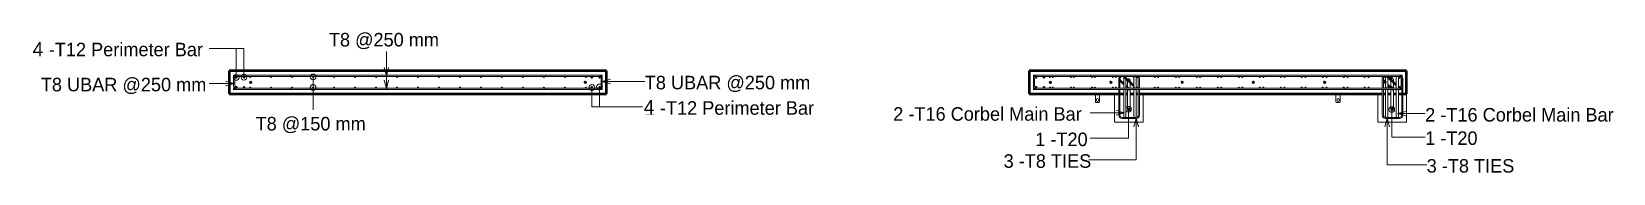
# Model space of a CAD drawing. Header units: millimetres. Extents: x -6138 to 17183, y 2886 to 77066.
# Drawn here: x 4619 to 15728, y 76076 to 77066 of the extents above.
import ezdxf

# ---------------------------------------------------------------- set-up
doc = ezdxf.new("R2010")
doc.units = ezdxf.units.MM
for name, color, linetype, lineweight in [('A-GENM', 13, 'Continuous', 18), ('A-WALL', 113, 'Continuous', 25), ('G-ANNO-TEXT', 231, 'Continuous', 9), ('S-BEAM', 12, 'Continuous', 18), ('S-RBAR', 171, 'Continuous', 18), ('S-RBAR-IDEN', 171, 'Continuous', 9)]:
    doc.layers.add(name, color=color, linetype=linetype, lineweight=lineweight)
doc.styles.add('Nirmala UI', font='Nirmala.ttf', dxfattribs={"height": 95.25})
doc.styles.add('Nirmala UI Semilight', font='NirmalaS.ttf', dxfattribs={"height": 100})

msp = doc.modelspace()

# ---------------------------------------------------------------- texts
at = {"layer": 'S-RBAR-IDEN', "char_height": 95.25, "attachment_point": 1, "style": 'Nirmala UI'}
for s, insert, width in [('2 -T12 Perimeter Bar', (4633.01422, 76991.87603), 1491.13875), ('T8 @250 mm', (6706.65215, 77060.96182), 974.852), ('T8 UBAR @250 mm', (4683.41422, 76744.82481), 1430.2105), ('T8 UBAR @250 mm', (8925.24569, 76758.85694), 1430.2105), ('2 -T12 Perimeter Bar', (8925.24569, 76579.90418), 1491.13875), ('2 -T16 Corbel Main Bar', (10670.41445, 76537.93699), 1673.9235), ('T8 @150 mm', (6192.01122, 76469.22169), 974.852), ('2 -T16 Corbel Main Bar', (14406.502, 76531.98769), 1673.9235), ('1 -T20', (11667.81445, 76358.90684), 464.97875), ('1 -T20', (14406.302, 76367.44726), 464.97875), ('3 -T8 TIES', (11445.61445, 76206.01044), 721.51875), ('3 -T8 TIES', (14416.902, 76172.32214), 721.51875)]:
    msp.add_mtext(s, dxfattribs=dict(at, insert=insert, width=width))

# ---------------------------------------------------------------- blocks, each defined once
blk = doc.blocks.new('RR spread anchor face based - RR-SA-1_4-160-614768-Elevation Top 2')
at = {"layer": 'A-GENM'}
for p, q in [((-3735, 76633), (-3735, 76575)), ((-3735, 76575), (-3733, 76570)), ((-3733, 76570), (-3708, 76570)), ((-3727, 76630), (-3727, 76633)), ((-3727, 76586), (-3727, 76592)), ((-3713, 76633), (-3713, 76630)), ((-3713, 76592), (-3713, 76586)), ((-3708, 76570), (-3705, 76575)), ((-3705, 76575), (-3705, 76633))]:
    blk.add_line(p, q, dxfattribs=at)
for centre, start, end in [((-3720, 76630), 180, 0), ((-3720, 76592), 0, 180), ((-3720, 76586), 180, 0)]:
    blk.add_arc(centre, 7, start, end, dxfattribs=at)
blk = doc.blocks.new('RR spread anchor face based - RR-SA-1_4-160-V1-Elevation Top 2')
at = {"layer": 'A-GENM'}
for p, q in [((-2045, 76633), (-2045, 76575)), ((-2045, 76575), (-2043, 76570)), ((-2043, 76570), (-2018, 76570)), ((-2037, 76630), (-2037, 76633)), ((-2037, 76586), (-2037, 76592)), ((-2023, 76633), (-2023, 76630)), ((-2023, 76592), (-2023, 76586)), ((-2018, 76570), (-2015, 76575)), ((-2015, 76575), (-2015, 76633))]:
    blk.add_line(p, q, dxfattribs=at)
for centre, start, end in [((-2030, 76630), 180, 0), ((-2030, 76592), 0, 180), ((-2030, 76586), 180, 0)]:
    blk.add_arc(centre, 7, start, end, dxfattribs=at)

# ---------------------------------------------------------------- hatches: boundary and pattern name
at = {"layer": 'S-RBAR'}
h = msp.add_hatch(color=256, dxfattribs=at)
edge = h.paths.add_edge_path()
edge.add_arc((6056.16879, 76747.94083), 6, 0, 360)
h = msp.add_hatch(color=256, dxfattribs=at)
edge = h.paths.add_edge_path()
edge.add_arc((6056.16879, 76678.63545), 6, 0, 360)
for points in [[(6056.16879, 76741.94083), (6062.16879, 76747.94083), (6056.16879, 76753.94083), (6050.16879, 76747.94083)], [(6056.16879, 76672.63545), (6062.16879, 76678.63545), (6056.16879, 76684.63545), (6050.16879, 76678.63545)], [(6111.16879, 76743.08498), (6117.16879, 76749.08498), (6111.16879, 76755.08498), (6105.16879, 76749.08498)], [(6111.16879, 76671.07816), (6117.16879, 76677.07816), (6111.16879, 76683.07816), (6105.16879, 76677.07816)], [(6157.16879, 76705.04259), (6164.77724, 76710.57045), (6161.87107, 76719.51472), (6152.46651, 76719.51472), (6149.56034, 76710.57045)], [(6153.83918, 76747.04259), (6157.83918, 76751.04259), (6153.83918, 76755.04259), (6149.83918, 76751.04259)], [(6153.83918, 76671.04259), (6157.83918, 76675.04259), (6153.83918, 76679.04259), (6149.83918, 76675.04259)], [(6301.17763, 76747.04259), (6305.17763, 76751.04259), (6301.17763, 76755.04259), (6297.17763, 76751.04259)], [(6301.17763, 76671.04259), (6305.17763, 76675.04259), (6301.17763, 76679.04259), (6297.17763, 76675.04259)], [(6448.51607, 76747.04259), (6452.51607, 76751.04259), (6448.51607, 76755.04259), (6444.51607, 76751.04259)], [(6448.51607, 76671.04259), (6452.51607, 76675.04259), (6448.51607, 76679.04259), (6444.51607, 76675.04259)], [(6595.85452, 76747.04259), (6599.85452, 76751.04259), (6595.85452, 76755.04259), (6591.85452, 76751.04259)], [(6595.85452, 76671.04259), (6599.85452, 76675.04259), (6595.85452, 76679.04259), (6591.85452, 76675.04259)], [(6743.19297, 76747.04259), (6747.19297, 76751.04259), (6743.19297, 76755.04259), (6739.19297, 76751.04259)], [(6743.19297, 76671.04259), (6747.19297, 76675.04259), (6743.19297, 76679.04259), (6739.19297, 76675.04259)], [(6890.53142, 76747.04259), (6894.53142, 76751.04259), (6890.53142, 76755.04259), (6886.53142, 76751.04259)], [(6890.53142, 76671.04259), (6894.53142, 76675.04259), (6890.53142, 76679.04259), (6886.53142, 76675.04259)], [(7037.86986, 76747.04259), (7041.86986, 76751.04259), (7037.86986, 76755.04259), (7033.86986, 76751.04259)], [(7037.86986, 76671.04259), (7041.86986, 76675.04259), (7037.86986, 76679.04259), (7033.86986, 76675.04259)], [(7185.20831, 76747.04259), (7189.20831, 76751.04259), (7185.20831, 76755.04259), (7181.20831, 76751.04259)], [(7185.20831, 76671.04259), (7189.20831, 76675.04259), (7185.20831, 76679.04259), (7181.20831, 76675.04259)], [(7332.54676, 76747.04259), (7336.54676, 76751.04259), (7332.54676, 76755.04259), (7328.54676, 76751.04259)], [(7332.54676, 76671.04259), (7336.54676, 76675.04259), (7332.54676, 76679.04259), (7328.54676, 76675.04259)], [(7479.88521, 76747.04259), (7483.88521, 76751.04259), (7479.88521, 76755.04259), (7475.88521, 76751.04259)], [(7479.88521, 76671.04259), (7483.88521, 76675.04259), (7479.88521, 76679.04259), (7475.88521, 76675.04259)], [(7627.22365, 76747.04259), (7631.22365, 76751.04259), (7627.22365, 76755.04259), (7623.22365, 76751.04259)], [(7627.22365, 76671.04259), (7631.22365, 76675.04259), (7627.22365, 76679.04259), (7623.22365, 76675.04259)], [(7774.5621, 76747.04259), (7778.5621, 76751.04259), (7774.5621, 76755.04259), (7770.5621, 76751.04259)], [(7774.5621, 76671.04259), (7778.5621, 76675.04259), (7774.5621, 76679.04259), (7770.5621, 76675.04259)], [(7921.90055, 76747.04259), (7925.90055, 76751.04259), (7921.90055, 76755.04259), (7917.90055, 76751.04259)], [(7921.90055, 76671.04259), (7925.90055, 76675.04259), (7921.90055, 76679.04259), (7917.90055, 76675.04259)], [(8069.23899, 76747.04259), (8073.23899, 76751.04259), (8069.23899, 76755.04259), (8065.23899, 76751.04259)], [(8069.23899, 76671.04259), (8073.23899, 76675.04259), (8069.23899, 76679.04259), (8065.23899, 76675.04259)], [(8216.57744, 76747.04259), (8220.57744, 76751.04259), (8216.57744, 76755.04259), (8212.57744, 76751.04259)], [(8216.57744, 76671.04259), (8220.57744, 76675.04259), (8216.57744, 76679.04259), (8212.57744, 76675.04259)], [(8363.91589, 76747.04259), (8367.91589, 76751.04259), (8363.91589, 76755.04259), (8359.91589, 76751.04259)], [(8363.91589, 76671.04259), (8367.91589, 76675.04259), (8363.91589, 76679.04259), (8359.91589, 76675.04259)], [(8502.46651, 76706.57045), (8511.87107, 76706.57045), (8514.77724, 76715.51472), (8507.16879, 76721.04259), (8499.56034, 76715.51472)], [(8511.25434, 76747.04259), (8515.25434, 76751.04259), (8511.25434, 76755.04259), (8507.25434, 76751.04259)], [(8511.25434, 76671.04259), (8515.25434, 76675.04259), (8511.25434, 76679.04259), (8507.25434, 76675.04259)], [(8553.16879, 76743.04259), (8559.16879, 76749.04259), (8553.16879, 76755.04259), (8547.16879, 76749.04259)], [(8553.16879, 76671.07816), (8559.16879, 76677.07816), (8553.16879, 76683.07816), (8547.16879, 76677.07816)], [(8608.16879, 76743.04259), (8614.16879, 76749.04259), (8608.16879, 76755.04259), (8602.16879, 76749.04259)], [(8608.16879, 76672.63545), (8614.16879, 76678.63545), (8608.16879, 76684.63545), (8602.16879, 76678.63545)], [(11673.67274, 76741.94083), (11679.67274, 76747.94083), (11673.67274, 76753.94083), (11667.67274, 76747.94083)], [(11673.67274, 76672.63545), (11679.67274, 76678.63545), (11673.67274, 76684.63545), (11667.67274, 76678.63545)], [(11728.67274, 76743.08498), (11734.67274, 76749.08498), (11728.67274, 76755.08498), (11722.67274, 76749.08498)], [(11728.67274, 76671.07816), (11734.67274, 76677.07816), (11728.67274, 76683.07816), (11722.67274, 76677.07816)], [(11774.67274, 76705.04259), (11782.2812, 76710.57045), (11779.37503, 76719.51472), (11769.97046, 76719.51472), (11767.06429, 76710.57045)], [(11771.34313, 76747.04259), (11775.34313, 76751.04259), (11771.34313, 76755.04259), (11767.34313, 76751.04259)], [(11771.34313, 76671.04259), (11775.34313, 76675.04259), (11771.34313, 76679.04259), (11767.34313, 76675.04259)], [(11790.58668, 76747.04259), (11794.58668, 76751.04259), (11790.58668, 76755.04259), (11786.58668, 76751.04259)], [(11790.58668, 76671.04259), (11794.58668, 76675.04259), (11790.58668, 76679.04259), (11786.58668, 76675.04259)], [(11918.68158, 76747.04259), (11922.68158, 76751.04259), (11918.68158, 76755.04259), (11914.68158, 76751.04259)], [(11918.68158, 76671.04259), (11922.68158, 76675.04259), (11918.68158, 76679.04259), (11914.68158, 76675.04259)], [(11938.51089, 76747.04259), (11942.51089, 76751.04259), (11938.51089, 76755.04259), (11934.51089, 76751.04259)], [(11938.51089, 76671.04259), (11942.51089, 76675.04259), (11938.51089, 76679.04259), (11934.51089, 76675.04259)], [(12066.02003, 76747.04259), (12070.02003, 76751.04259), (12066.02003, 76755.04259), (12062.02003, 76751.04259)], [(12066.02003, 76671.04259), (12070.02003, 76675.04259), (12066.02003, 76679.04259), (12062.02003, 76675.04259)], [(12086.4351, 76747.04259), (12090.4351, 76751.04259), (12086.4351, 76755.04259), (12082.4351, 76751.04259), (12086.02732, 76747.45036)], [(12086.4351, 76671.04259), (12090.4351, 76675.04259), (12086.4351, 76679.04259), (12082.4351, 76675.04259), (12086.02732, 76671.45036)], [(12197.20061, 76705.43413), (12206.14488, 76708.3403), (12206.14488, 76717.74487), (12197.20061, 76720.65104), (12191.67274, 76713.04259)], [(12213.35847, 76747.04259), (12217.35847, 76751.04259), (12213.35847, 76755.04259), (12209.35847, 76751.04259)], [(12213.35847, 76671.04259), (12217.35847, 76675.04259), (12213.35847, 76679.04259), (12209.35847, 76675.04259)], [(12234.35931, 76747.04259), (12238.35931, 76751.04259), (12234.35931, 76755.04259), (12230.35931, 76751.04259)], [(12234.35931, 76671.04259), (12238.35931, 76675.04259), (12234.35931, 76679.04259), (12230.35931, 76675.04259)], [(12360.69692, 76747.04259), (12364.69692, 76751.04259), (12360.69692, 76755.04259), (12356.69692, 76751.04259)], [(12360.69692, 76671.04259), (12364.69692, 76675.04259), (12360.69692, 76679.04259), (12356.69692, 76675.04259)], [(12382.28353, 76747.04259), (12386.28353, 76751.04259), (12382.28353, 76755.04259), (12378.28353, 76751.04259)], [(12382.28353, 76671.04259), (12386.28353, 76675.04259), (12382.28353, 76679.04259), (12378.28353, 76675.04259)], [(12508.03537, 76747.04259), (12512.03537, 76751.04259), (12508.03537, 76755.04259), (12504.03537, 76751.04259)], [(12508.03537, 76671.04259), (12512.03537, 76675.04259), (12508.03537, 76679.04259), (12504.03537, 76675.04259)], [(12530.20774, 76747.04259), (12534.20774, 76751.04259), (12530.20774, 76755.04259), (12526.20774, 76751.04259)], [(12530.20774, 76671.04259), (12534.20774, 76675.04259), (12530.20774, 76679.04259), (12526.20774, 76675.04259)], [(12655.37381, 76747.04259), (12659.37381, 76751.04259), (12655.37381, 76755.04259), (12651.37381, 76751.04259)], [(12655.37381, 76671.04259), (12659.37381, 76675.04259), (12655.37381, 76679.04259), (12651.37381, 76675.04259)], [(12678.13195, 76747.04259), (12682.13195, 76751.04259), (12678.13195, 76755.04259), (12674.13195, 76751.04259)], [(12678.13195, 76671.04259), (12682.13195, 76675.04259), (12678.13195, 76679.04259), (12674.13195, 76675.04259)], [(12697.20061, 76705.43413), (12706.14488, 76708.3403), (12706.14488, 76717.74487), (12697.20061, 76720.65104), (12691.67274, 76713.04259)], [(12802.71226, 76747.04259), (12806.71226, 76751.04259), (12802.71226, 76755.04259), (12798.71226, 76751.04259)], [(12802.71226, 76671.04259), (12806.71226, 76675.04259), (12802.71226, 76679.04259), (12798.71226, 76675.04259)], [(12826.05616, 76747.04259), (12830.05616, 76751.04259), (12826.05616, 76755.04259), (12822.05616, 76751.04259)], [(12826.05616, 76671.04259), (12830.05616, 76675.04259), (12826.05616, 76679.04259), (12822.05616, 76675.04259)], [(12950.05071, 76747.04259), (12954.05071, 76751.04259), (12950.05071, 76755.04259), (12946.05071, 76751.04259)], [(12950.05071, 76671.04259), (12954.05071, 76675.04259), (12950.05071, 76679.04259), (12946.05071, 76675.04259)], [(12973.98037, 76747.04259), (12977.98037, 76751.04259), (12973.98037, 76755.04259), (12969.98037, 76751.04259)], [(12973.98037, 76671.04259), (12977.98037, 76675.04259), (12973.98037, 76679.04259), (12969.98037, 76675.04259)], [(13097.38916, 76747.04259), (13101.38916, 76751.04259), (13097.38916, 76755.04259), (13093.38916, 76751.04259)], [(13097.38916, 76671.04259), (13101.38916, 76675.04259), (13097.38916, 76679.04259), (13093.38916, 76675.04259)], [(13121.90458, 76747.04259), (13125.90458, 76751.04259), (13121.90458, 76755.04259), (13117.90458, 76751.04259)], [(13121.90458, 76671.04259), (13125.90458, 76675.04259), (13121.90458, 76679.04259), (13117.90458, 76675.04259)], [(13197.20061, 76705.43413), (13206.14488, 76708.3403), (13206.14488, 76717.74487), (13197.20061, 76720.65104), (13191.67274, 76713.04259)], [(13244.7276, 76747.04259), (13248.7276, 76751.04259), (13244.7276, 76755.04259), (13240.7276, 76751.04259)], [(13244.7276, 76671.04259), (13248.7276, 76675.04259), (13244.7276, 76679.04259), (13240.7276, 76675.04259)], [(13269.82879, 76747.04259), (13273.82879, 76751.04259), (13269.82879, 76755.04259), (13265.82879, 76751.04259)], [(13269.82879, 76671.04259), (13273.82879, 76675.04259), (13269.82879, 76679.04259), (13265.82879, 76675.04259)], [(13392.06605, 76747.04259), (13396.06605, 76751.04259), (13392.06605, 76755.04259), (13388.06605, 76751.04259)], [(13392.06605, 76671.04259), (13396.06605, 76675.04259), (13392.06605, 76679.04259), (13388.06605, 76675.04259)], [(13417.753, 76747.04259), (13421.753, 76751.04259), (13417.753, 76755.04259), (13413.753, 76751.04259)], [(13417.753, 76671.04259), (13421.753, 76675.04259), (13417.753, 76679.04259), (13413.753, 76675.04259)], [(13539.4045, 76747.04259), (13543.4045, 76751.04259), (13539.4045, 76755.04259), (13535.4045, 76751.04259)], [(13539.4045, 76671.04259), (13543.4045, 76675.04259), (13539.4045, 76679.04259), (13535.4045, 76675.04259)], [(13565.67721, 76747.04259), (13569.67721, 76751.04259), (13565.67721, 76755.04259), (13561.67721, 76751.04259)], [(13565.67721, 76671.04259), (13569.67721, 76675.04259), (13565.67721, 76679.04259), (13561.67721, 76675.04259)], [(13686.74295, 76747.04259), (13690.74295, 76751.04259), (13686.74295, 76755.04259), (13682.74295, 76751.04259)], [(13686.74295, 76671.04259), (13690.74295, 76675.04259), (13686.74295, 76679.04259), (13682.74295, 76675.04259)], [(13697.20061, 76705.43413), (13706.14488, 76708.3403), (13706.14488, 76717.74487), (13697.20061, 76720.65104), (13691.67274, 76713.04259)], [(13713.60142, 76747.04259), (13717.60142, 76751.04259), (13713.60142, 76755.04259), (13709.60142, 76751.04259)], [(13713.60142, 76671.04259), (13717.60142, 76675.04259), (13713.60142, 76679.04259), (13709.60142, 76675.04259)], [(13834.08139, 76747.04259), (13838.08139, 76751.04259), (13834.08139, 76755.04259), (13830.08139, 76751.04259)], [(13834.08139, 76671.04259), (13838.08139, 76675.04259), (13834.08139, 76679.04259), (13830.08139, 76675.04259)], [(13861.52563, 76747.04259), (13865.52563, 76751.04259), (13861.52563, 76755.04259), (13857.52563, 76751.04259)], [(13861.52563, 76671.04259), (13865.52563, 76675.04259), (13861.52563, 76679.04259), (13857.52563, 76675.04259)], [(13981.41984, 76747.04259), (13985.41984, 76751.04259), (13981.41984, 76755.04259), (13977.41984, 76751.04259)], [(13981.41984, 76671.04259), (13985.41984, 76675.04259), (13981.41984, 76679.04259), (13977.41984, 76675.04259)], [(14009.44985, 76747.04259), (14013.44985, 76751.04259), (14009.44985, 76755.04259), (14005.44985, 76751.04259)], [(14009.44985, 76671.04259), (14013.44985, 76675.04259), (14009.44985, 76679.04259), (14005.44985, 76675.04259)], [(14119.97046, 76706.57045), (14129.37503, 76706.57045), (14132.2812, 76715.51472), (14124.67274, 76721.04259), (14117.06429, 76715.51472)], [(14128.75829, 76747.04259), (14132.62175, 76751.17912), (14128.75829, 76755.04259), (14124.75829, 76751.04259)], [(14128.75829, 76671.04259), (14132.75829, 76675.04259), (14128.75829, 76679.04259), (14124.75829, 76675.04259)], [(14157.37406, 76747.04259), (14161.37406, 76751.04259), (14157.37406, 76755.04259), (14153.37406, 76751.04259)], [(14157.37406, 76671.04259), (14161.37406, 76675.04259), (14157.37406, 76679.04259), (14153.37406, 76675.04259)], [(14170.67274, 76743.04259), (14176.67274, 76749.04259), (14170.67274, 76755.04259), (14164.67274, 76749.04259)], [(14170.67274, 76671.07816), (14176.67274, 76677.07816), (14170.67274, 76683.07816), (14164.67274, 76677.07816)], [(14225.67274, 76743.04259), (14231.67274, 76749.04259), (14225.67274, 76755.04259), (14219.67274, 76749.04259), (14221.93188, 76746.78345)], [(14225.67274, 76672.63545), (14231.67274, 76678.63545), (14225.67274, 76684.63545), (14219.67274, 76678.63545), (14221.60412, 76676.70408)], [(12327.76291, 76513.53202), (12334.67274, 76523.04259), (12327.76291, 76532.55315), (12316.58257, 76528.92044), (12316.58257, 76517.16473)], [(14177.76291, 76513.53202), (14184.67274, 76523.04259), (14177.76291, 76532.55315), (14166.58257, 76528.92044), (14166.58257, 76517.16473)]]:
    msp.add_hatch(color=256, dxfattribs=at).paths.add_polyline_path(points)
h = msp.add_hatch(color=256, dxfattribs=at)
edge = h.paths.add_edge_path()
edge.add_arc((6111.16879, 76749.08498), 6, 0, 360)
h = msp.add_hatch(color=256, dxfattribs=at)
edge = h.paths.add_edge_path()
edge.add_arc((6111.16879, 76677.07816), 6, 0, 360)
h = msp.add_hatch(color=256, dxfattribs=at)
edge = h.paths.add_edge_path()
edge.add_arc((6157.16879, 76713.04259), 8, 0, 360)
h = msp.add_hatch(color=256, dxfattribs=at)
edge = h.paths.add_edge_path()
edge.add_arc((6153.83918, 76751.04259), 4, 0, 360)
h = msp.add_hatch(color=256, dxfattribs=at)
edge = h.paths.add_edge_path()
edge.add_arc((6153.83918, 76675.04259), 4, 0, 360)
h = msp.add_hatch(color=256, dxfattribs=at)
edge = h.paths.add_edge_path()
edge.add_arc((6301.17763, 76751.04259), 4, 0, 360)
h = msp.add_hatch(color=256, dxfattribs=at)
edge = h.paths.add_edge_path()
edge.add_arc((6301.17763, 76675.04259), 4, 0, 360)
h = msp.add_hatch(color=256, dxfattribs=at)
edge = h.paths.add_edge_path()
edge.add_arc((6448.51607, 76751.04259), 4, 0, 360)
h = msp.add_hatch(color=256, dxfattribs=at)
edge = h.paths.add_edge_path()
edge.add_arc((6448.51607, 76675.04259), 4, 0, 360)
h = msp.add_hatch(color=256, dxfattribs=at)
edge = h.paths.add_edge_path()
edge.add_arc((6595.85452, 76751.04259), 4, 0, 360)
h = msp.add_hatch(color=256, dxfattribs=at)
edge = h.paths.add_edge_path()
edge.add_arc((6595.85452, 76675.04259), 4, 0, 360)
h = msp.add_hatch(color=256, dxfattribs=at)
edge = h.paths.add_edge_path()
edge.add_arc((6743.19297, 76751.04259), 4, 0, 360)
h = msp.add_hatch(color=256, dxfattribs=at)
edge = h.paths.add_edge_path()
edge.add_arc((6743.19297, 76675.04259), 4, 0, 360)
h = msp.add_hatch(color=256, dxfattribs=at)
edge = h.paths.add_edge_path()
edge.add_arc((6890.53142, 76751.04259), 4, 0, 360)
h = msp.add_hatch(color=256, dxfattribs=at)
edge = h.paths.add_edge_path()
edge.add_arc((6890.53142, 76675.04259), 4, 0, 360)
h = msp.add_hatch(color=256, dxfattribs=at)
edge = h.paths.add_edge_path()
edge.add_arc((7037.86986, 76751.04259), 4, 0, 360)
h = msp.add_hatch(color=256, dxfattribs=at)
edge = h.paths.add_edge_path()
edge.add_arc((7037.86986, 76675.04259), 4, 0, 360)
h = msp.add_hatch(color=256, dxfattribs=at)
edge = h.paths.add_edge_path()
edge.add_arc((7185.20831, 76751.04259), 4, 0, 360)
h = msp.add_hatch(color=256, dxfattribs=at)
edge = h.paths.add_edge_path()
edge.add_arc((7185.20831, 76675.04259), 4, 0, 360)
h = msp.add_hatch(color=256, dxfattribs=at)
edge = h.paths.add_edge_path()
edge.add_arc((7332.54676, 76751.04259), 4, 0, 360)
h = msp.add_hatch(color=256, dxfattribs=at)
edge = h.paths.add_edge_path()
edge.add_arc((7332.54676, 76675.04259), 4, 0, 360)
h = msp.add_hatch(color=256, dxfattribs=at)
edge = h.paths.add_edge_path()
edge.add_arc((7479.88521, 76751.04259), 4, 0, 360)
h = msp.add_hatch(color=256, dxfattribs=at)
edge = h.paths.add_edge_path()
edge.add_arc((7479.88521, 76675.04259), 4, 0, 360)
h = msp.add_hatch(color=256, dxfattribs=at)
edge = h.paths.add_edge_path()
edge.add_arc((7627.22365, 76751.04259), 4, 0, 360)
h = msp.add_hatch(color=256, dxfattribs=at)
edge = h.paths.add_edge_path()
edge.add_arc((7627.22365, 76675.04259), 4, 0, 360)
h = msp.add_hatch(color=256, dxfattribs=at)
edge = h.paths.add_edge_path()
edge.add_arc((7774.5621, 76751.04259), 4, 0, 360)
h = msp.add_hatch(color=256, dxfattribs=at)
edge = h.paths.add_edge_path()
edge.add_arc((7774.5621, 76675.04259), 4, 0, 360)
h = msp.add_hatch(color=256, dxfattribs=at)
edge = h.paths.add_edge_path()
edge.add_arc((7921.90055, 76751.04259), 4, 0, 360)
h = msp.add_hatch(color=256, dxfattribs=at)
edge = h.paths.add_edge_path()
edge.add_arc((7921.90055, 76675.04259), 4, 0, 360)
h = msp.add_hatch(color=256, dxfattribs=at)
edge = h.paths.add_edge_path()
edge.add_arc((8069.23899, 76751.04259), 4, 0, 360)
h = msp.add_hatch(color=256, dxfattribs=at)
edge = h.paths.add_edge_path()
edge.add_arc((8069.23899, 76675.04259), 4, 0, 360)
h = msp.add_hatch(color=256, dxfattribs=at)
edge = h.paths.add_edge_path()
edge.add_arc((8216.57744, 76751.04259), 4, 0, 360)
h = msp.add_hatch(color=256, dxfattribs=at)
edge = h.paths.add_edge_path()
edge.add_arc((8216.57744, 76675.04259), 4, 0, 360)
h = msp.add_hatch(color=256, dxfattribs=at)
edge = h.paths.add_edge_path()
edge.add_arc((8363.91589, 76751.04259), 4, 0, 360)
h = msp.add_hatch(color=256, dxfattribs=at)
edge = h.paths.add_edge_path()
edge.add_arc((8363.91589, 76675.04259), 4, 0, 360)
h = msp.add_hatch(color=256, dxfattribs=at)
edge = h.paths.add_edge_path()
edge.add_arc((8507.16879, 76713.04259), 8, 0, 360)
h = msp.add_hatch(color=256, dxfattribs=at)
edge = h.paths.add_edge_path()
edge.add_arc((8511.25434, 76751.04259), 4, 0, 360)
h = msp.add_hatch(color=256, dxfattribs=at)
edge = h.paths.add_edge_path()
edge.add_arc((8511.25434, 76675.04259), 4, 0, 360)
h = msp.add_hatch(color=256, dxfattribs=at)
edge = h.paths.add_edge_path()
edge.add_arc((8553.16879, 76749.04259), 6, 0, 360)
h = msp.add_hatch(color=256, dxfattribs=at)
edge = h.paths.add_edge_path()
edge.add_arc((8553.16879, 76677.07816), 6, 0, 360)
h = msp.add_hatch(color=256, dxfattribs=at)
edge = h.paths.add_edge_path()
edge.add_arc((8608.16879, 76749.04259), 6, 0, 360)
h = msp.add_hatch(color=256, dxfattribs=at)
edge = h.paths.add_edge_path()
edge.add_arc((8608.16879, 76678.63545), 6, 0, 360)
h = msp.add_hatch(color=256, dxfattribs=at)
edge = h.paths.add_edge_path()
edge.add_arc((11673.67274, 76747.94083), 6, 0, 360)
h = msp.add_hatch(color=256, dxfattribs=at)
edge = h.paths.add_edge_path()
edge.add_arc((11673.67274, 76678.63545), 6, 0, 360)
h = msp.add_hatch(color=256, dxfattribs=at)
edge = h.paths.add_edge_path()
edge.add_arc((11728.67274, 76749.08498), 6, 0, 360)
h = msp.add_hatch(color=256, dxfattribs=at)
edge = h.paths.add_edge_path()
edge.add_arc((11728.67274, 76677.07816), 6, 0, 360)
h = msp.add_hatch(color=256, dxfattribs=at)
edge = h.paths.add_edge_path()
edge.add_arc((11774.67274, 76713.04259), 8, 0, 360)
h = msp.add_hatch(color=256, dxfattribs=at)
edge = h.paths.add_edge_path()
edge.add_arc((11771.34313, 76751.04259), 4, 0, 360)
h = msp.add_hatch(color=256, dxfattribs=at)
edge = h.paths.add_edge_path()
edge.add_arc((11771.34313, 76675.04259), 4, 0, 360)
h = msp.add_hatch(color=256, dxfattribs=at)
edge = h.paths.add_edge_path()
edge.add_arc((11790.58668, 76751.04259), 4, 0, 360)
h = msp.add_hatch(color=256, dxfattribs=at)
edge = h.paths.add_edge_path()
edge.add_arc((11790.58668, 76675.04259), 4, 0, 360)
h = msp.add_hatch(color=256, dxfattribs=at)
edge = h.paths.add_edge_path()
edge.add_arc((11918.68158, 76751.04259), 4, 0, 360)
h = msp.add_hatch(color=256, dxfattribs=at)
edge = h.paths.add_edge_path()
edge.add_arc((11918.68158, 76675.04259), 4, 0, 360)
h = msp.add_hatch(color=256, dxfattribs=at)
edge = h.paths.add_edge_path()
edge.add_arc((11938.51089, 76751.04259), 4, 0, 360)
h = msp.add_hatch(color=256, dxfattribs=at)
edge = h.paths.add_edge_path()
edge.add_arc((11938.51089, 76675.04259), 4, 0, 360)
h = msp.add_hatch(color=256, dxfattribs=at)
edge = h.paths.add_edge_path()
edge.add_arc((12066.02003, 76751.04259), 4, 0, 360)
h = msp.add_hatch(color=256, dxfattribs=at)
edge = h.paths.add_edge_path()
edge.add_arc((12066.02003, 76675.04259), 4, 0, 360)
h = msp.add_hatch(color=256, dxfattribs=at)
edge = h.paths.add_edge_path()
edge.add_arc((12086.4351, 76751.04259), 4, 0, 360)
h = msp.add_hatch(color=256, dxfattribs=at)
edge = h.paths.add_edge_path()
edge.add_arc((12086.4351, 76675.04259), 4, 0, 360)
h = msp.add_hatch(color=256, dxfattribs=at)
edge = h.paths.add_edge_path()
edge.add_arc((12199.67274, 76713.04259), 8, 0, 360)
h = msp.add_hatch(color=256, dxfattribs=at)
edge = h.paths.add_edge_path()
edge.add_arc((12213.35847, 76751.04259), 4, 0, 360)
h = msp.add_hatch(color=256, dxfattribs=at)
edge = h.paths.add_edge_path()
edge.add_arc((12213.35847, 76675.04259), 4, 0, 360)
h = msp.add_hatch(color=256, dxfattribs=at)
edge = h.paths.add_edge_path()
edge.add_arc((12234.35931, 76751.04259), 4, 0, 360)
h = msp.add_hatch(color=256, dxfattribs=at)
edge = h.paths.add_edge_path()
edge.add_arc((12234.35931, 76675.04259), 4, 0, 360)
h = msp.add_hatch(color=256, dxfattribs=at)
edge = h.paths.add_edge_path()
edge.add_arc((12360.69692, 76751.04259), 4, 0, 360)
h = msp.add_hatch(color=256, dxfattribs=at)
edge = h.paths.add_edge_path()
edge.add_arc((12360.69692, 76675.04259), 4, 0, 360)
h = msp.add_hatch(color=256, dxfattribs=at)
edge = h.paths.add_edge_path()
edge.add_arc((12382.28353, 76751.04259), 4, 0, 360)
h = msp.add_hatch(color=256, dxfattribs=at)
edge = h.paths.add_edge_path()
edge.add_arc((12382.28353, 76675.04259), 4, 0, 360)
h = msp.add_hatch(color=256, dxfattribs=at)
edge = h.paths.add_edge_path()
edge.add_arc((12508.03537, 76751.04259), 4, 0, 360)
h = msp.add_hatch(color=256, dxfattribs=at)
edge = h.paths.add_edge_path()
edge.add_arc((12508.03537, 76675.04259), 4, 0, 360)
h = msp.add_hatch(color=256, dxfattribs=at)
edge = h.paths.add_edge_path()
edge.add_arc((12530.20774, 76751.04259), 4, 0, 360)
h = msp.add_hatch(color=256, dxfattribs=at)
edge = h.paths.add_edge_path()
edge.add_arc((12530.20774, 76675.04259), 4, 0, 360)
h = msp.add_hatch(color=256, dxfattribs=at)
edge = h.paths.add_edge_path()
edge.add_arc((12655.37381, 76751.04259), 4, 0, 360)
h = msp.add_hatch(color=256, dxfattribs=at)
edge = h.paths.add_edge_path()
edge.add_arc((12655.37381, 76675.04259), 4, 0, 360)
h = msp.add_hatch(color=256, dxfattribs=at)
edge = h.paths.add_edge_path()
edge.add_arc((12678.13195, 76751.04259), 4, 0, 360)
h = msp.add_hatch(color=256, dxfattribs=at)
edge = h.paths.add_edge_path()
edge.add_arc((12678.13195, 76675.04259), 4, 0, 360)
h = msp.add_hatch(color=256, dxfattribs=at)
edge = h.paths.add_edge_path()
edge.add_arc((12699.67274, 76713.04259), 8, 0, 360)
h = msp.add_hatch(color=256, dxfattribs=at)
edge = h.paths.add_edge_path()
edge.add_arc((12802.71226, 76751.04259), 4, 0, 360)
h = msp.add_hatch(color=256, dxfattribs=at)
edge = h.paths.add_edge_path()
edge.add_arc((12802.71226, 76675.04259), 4, 0, 360)
h = msp.add_hatch(color=256, dxfattribs=at)
edge = h.paths.add_edge_path()
edge.add_arc((12826.05616, 76751.04259), 4, 0, 360)
h = msp.add_hatch(color=256, dxfattribs=at)
edge = h.paths.add_edge_path()
edge.add_arc((12826.05616, 76675.04259), 4, 0, 360)
h = msp.add_hatch(color=256, dxfattribs=at)
edge = h.paths.add_edge_path()
edge.add_arc((12950.05071, 76751.04259), 4, 0, 360)
h = msp.add_hatch(color=256, dxfattribs=at)
edge = h.paths.add_edge_path()
edge.add_arc((12950.05071, 76675.04259), 4, 0, 360)
h = msp.add_hatch(color=256, dxfattribs=at)
edge = h.paths.add_edge_path()
edge.add_arc((12973.98037, 76751.04259), 4, 0, 360)
h = msp.add_hatch(color=256, dxfattribs=at)
edge = h.paths.add_edge_path()
edge.add_arc((12973.98037, 76675.04259), 4, 0, 360)
h = msp.add_hatch(color=256, dxfattribs=at)
edge = h.paths.add_edge_path()
edge.add_arc((13097.38916, 76751.04259), 4, 0, 360)
h = msp.add_hatch(color=256, dxfattribs=at)
edge = h.paths.add_edge_path()
edge.add_arc((13097.38916, 76675.04259), 4, 0, 360)
h = msp.add_hatch(color=256, dxfattribs=at)
edge = h.paths.add_edge_path()
edge.add_arc((13121.90458, 76751.04259), 4, 0, 360)
h = msp.add_hatch(color=256, dxfattribs=at)
edge = h.paths.add_edge_path()
edge.add_arc((13121.90458, 76675.04259), 4, 0, 360)
h = msp.add_hatch(color=256, dxfattribs=at)
edge = h.paths.add_edge_path()
edge.add_arc((13199.67274, 76713.04259), 8, 0, 360)
h = msp.add_hatch(color=256, dxfattribs=at)
edge = h.paths.add_edge_path()
edge.add_arc((13244.7276, 76751.04259), 4, 0, 360)
h = msp.add_hatch(color=256, dxfattribs=at)
edge = h.paths.add_edge_path()
edge.add_arc((13244.7276, 76675.04259), 4, 0, 360)
h = msp.add_hatch(color=256, dxfattribs=at)
edge = h.paths.add_edge_path()
edge.add_arc((13269.82879, 76751.04259), 4, 0, 360)
h = msp.add_hatch(color=256, dxfattribs=at)
edge = h.paths.add_edge_path()
edge.add_arc((13269.82879, 76675.04259), 4, 0, 360)
h = msp.add_hatch(color=256, dxfattribs=at)
edge = h.paths.add_edge_path()
edge.add_arc((13392.06605, 76751.04259), 4, 0, 360)
h = msp.add_hatch(color=256, dxfattribs=at)
edge = h.paths.add_edge_path()
edge.add_arc((13392.06605, 76675.04259), 4, 0, 360)
h = msp.add_hatch(color=256, dxfattribs=at)
edge = h.paths.add_edge_path()
edge.add_arc((13417.753, 76751.04259), 4, 0, 360)
h = msp.add_hatch(color=256, dxfattribs=at)
edge = h.paths.add_edge_path()
edge.add_arc((13417.753, 76675.04259), 4, 0, 360)
h = msp.add_hatch(color=256, dxfattribs=at)
edge = h.paths.add_edge_path()
edge.add_arc((13539.4045, 76751.04259), 4, 0, 360)
h = msp.add_hatch(color=256, dxfattribs=at)
edge = h.paths.add_edge_path()
edge.add_arc((13539.4045, 76675.04259), 4, 0, 360)
h = msp.add_hatch(color=256, dxfattribs=at)
edge = h.paths.add_edge_path()
edge.add_arc((13565.67721, 76751.04259), 4, 0, 360)
h = msp.add_hatch(color=256, dxfattribs=at)
edge = h.paths.add_edge_path()
edge.add_arc((13565.67721, 76675.04259), 4, 0, 360)
h = msp.add_hatch(color=256, dxfattribs=at)
edge = h.paths.add_edge_path()
edge.add_arc((13686.74295, 76751.04259), 4, 0, 360)
h = msp.add_hatch(color=256, dxfattribs=at)
edge = h.paths.add_edge_path()
edge.add_arc((13686.74295, 76675.04259), 4, 0, 360)
h = msp.add_hatch(color=256, dxfattribs=at)
edge = h.paths.add_edge_path()
edge.add_arc((13699.67274, 76713.04259), 8, 0, 360)
h = msp.add_hatch(color=256, dxfattribs=at)
edge = h.paths.add_edge_path()
edge.add_arc((13713.60142, 76751.04259), 4, 0, 360)
h = msp.add_hatch(color=256, dxfattribs=at)
edge = h.paths.add_edge_path()
edge.add_arc((13713.60142, 76675.04259), 4, 0, 360)
h = msp.add_hatch(color=256, dxfattribs=at)
edge = h.paths.add_edge_path()
edge.add_arc((13834.08139, 76751.04259), 4, 0, 360)
h = msp.add_hatch(color=256, dxfattribs=at)
edge = h.paths.add_edge_path()
edge.add_arc((13834.08139, 76675.04259), 4, 0, 360)
h = msp.add_hatch(color=256, dxfattribs=at)
edge = h.paths.add_edge_path()
edge.add_arc((13861.52563, 76751.04259), 4, 0, 360)
h = msp.add_hatch(color=256, dxfattribs=at)
edge = h.paths.add_edge_path()
edge.add_arc((13861.52563, 76675.04259), 4, 0, 360)
h = msp.add_hatch(color=256, dxfattribs=at)
edge = h.paths.add_edge_path()
edge.add_arc((13981.41984, 76751.04259), 4, 0, 360)
h = msp.add_hatch(color=256, dxfattribs=at)
edge = h.paths.add_edge_path()
edge.add_arc((13981.41984, 76675.04259), 4, 0, 360)
h = msp.add_hatch(color=256, dxfattribs=at)
edge = h.paths.add_edge_path()
edge.add_arc((14009.44985, 76751.04259), 4, 0, 360)
h = msp.add_hatch(color=256, dxfattribs=at)
edge = h.paths.add_edge_path()
edge.add_arc((14009.44985, 76675.04259), 4, 0, 360)
h = msp.add_hatch(color=256, dxfattribs=at)
edge = h.paths.add_edge_path()
edge.add_arc((14124.67274, 76713.04259), 8, 0, 360)
h = msp.add_hatch(color=256, dxfattribs=at)
edge = h.paths.add_edge_path()
edge.add_arc((14128.75829, 76751.04259), 4, 0, 360)
h = msp.add_hatch(color=256, dxfattribs=at)
edge = h.paths.add_edge_path()
edge.add_arc((14128.75829, 76675.04259), 4, 0, 360)
h = msp.add_hatch(color=256, dxfattribs=at)
edge = h.paths.add_edge_path()
edge.add_arc((14157.37406, 76751.04259), 4, 0, 360)
h = msp.add_hatch(color=256, dxfattribs=at)
edge = h.paths.add_edge_path()
edge.add_arc((14157.37406, 76675.04259), 4, 0, 360)
h = msp.add_hatch(color=256, dxfattribs=at)
edge = h.paths.add_edge_path()
edge.add_arc((14170.67274, 76749.04259), 6, 0, 360)
h = msp.add_hatch(color=256, dxfattribs=at)
edge = h.paths.add_edge_path()
edge.add_arc((14170.67274, 76677.07816), 6, 0, 360)
h = msp.add_hatch(color=256, dxfattribs=at)
edge = h.paths.add_edge_path()
edge.add_arc((14225.67274, 76749.04259), 6, 0, 360)
h = msp.add_hatch(color=256, dxfattribs=at)
edge = h.paths.add_edge_path()
edge.add_arc((14225.67274, 76678.63545), 6, 0, 360)
h = msp.add_hatch(color=256, dxfattribs=at)
edge = h.paths.add_edge_path()
edge.add_arc((12324.67274, 76523.04259), 10, 0, 360)
h = msp.add_hatch(color=256, dxfattribs=at)
edge = h.paths.add_edge_path()
edge.add_arc((14174.67274, 76523.04259), 10, 0, 360)

# ---------------------------------------------------------------- linework, layer by layer
at = {"layer": 'A-WALL', "lineweight": 50}
for p, q in [((8657.16879, 76793.04259), (6007.16879, 76793.04259)), ((6007.16879, 76793.04259), (6007.16879, 76633.04259)), ((8657.16879, 76633.04259), (8657.16879, 76793.04259)), ((14274.67274, 76793.04259), (11624.67274, 76793.04259)), ((11624.67274, 76793.04259), (11624.67274, 76633.04259)), ((14274.67274, 76633.04259), (14274.67274, 76793.04259)), ((6007.16879, 76633.04259), (8657.16879, 76633.04259)), ((11624.67274, 76633.04259), (12254.67274, 76633.04259)), ((12262.67274, 76633.04259), (12288.90017, 76633.04259)), ((12304.90017, 76633.04259), (12314.67274, 76633.04259)), ((12334.67274, 76633.04259), (12359.74982, 76633.04259)), ((12375.74982, 76633.04259), (12391.67274, 76633.04259)), ((12399.67274, 76633.04259), (14104.67274, 76633.04259)), ((14112.67274, 76633.04259), (14128.67274, 76633.04259)), ((14144.67274, 76633.04259), (14164.67274, 76633.04259)), ((14184.67274, 76633.04259), (14202.67274, 76633.04259)), ((14218.67274, 76633.04259), (14241.67274, 76633.04259)), ((14249.67274, 76633.04259), (14274.67274, 76633.04259))]:
    msp.add_line(p, q, dxfattribs=at)
at = {"layer": 'S-BEAM'}
for p, q in [((12224.67274, 76633.04259), (12224.67274, 76433.04259)), ((12424.67274, 76433.04259), (12424.67274, 76632.99298)), ((14074.67274, 76633.04259), (14074.67274, 76433.04259)), ((14274.67274, 76433.04259), (14274.67274, 76633.04259)), ((12424.67274, 76433.04259), (12224.67274, 76433.04259)), ((14274.67274, 76433.04259), (14074.67274, 76433.04259))]:
    msp.add_line(p, q, dxfattribs=at)
at = {"layer": 'S-RBAR'}
for p, q in [((8627.16879, 76763.04259), (6037.16879, 76763.04259)), ((6037.16879, 76763.04259), (6037.16879, 76755.04259)), ((8627.16879, 76755.04259), (6037.16879, 76755.04259)), ((6037.16879, 76739.04259), (6037.16879, 76687.04259)), ((8627.16879, 76671.04259), (6037.16879, 76671.04259)), ((6037.16879, 76671.04259), (6037.16879, 76663.04259)), ((8627.16879, 76663.04259), (6037.16879, 76663.04259)), ((6045.16879, 76739.04259), (6045.16879, 76687.04259)), ((6056.16879, 76753.94083), (6050.16879, 76747.94083)), ((6050.16879, 76747.94083), (6056.16879, 76741.94083)), ((6056.16879, 76684.63545), (6050.16879, 76678.63545)), ((6050.16879, 76678.63545), (6056.16879, 76672.63545)), ((6062.16879, 76747.94083), (6056.16879, 76753.94083)), ((6056.16879, 76741.94083), (6062.16879, 76747.94083)), ((6062.16879, 76678.63545), (6056.16879, 76684.63545)), ((6056.16879, 76672.63545), (6062.16879, 76678.63545)), ((6437.16879, 76763.04259), (6061.16879, 76763.04259)), ((6437.16879, 76755.04259), (6061.16879, 76755.04259)), ((6061.16879, 76671.04259), (6437.16879, 76671.04259)), ((6061.16879, 76663.04259), (6437.16879, 76663.04259)), ((6111.16879, 76755.08498), (6105.16879, 76749.08498)), ((6105.16879, 76749.08498), (6111.16879, 76743.08498)), ((6111.16879, 76683.07816), (6105.16879, 76677.07816)), ((6105.16879, 76677.07816), (6111.16879, 76671.07816)), ((6117.16879, 76749.08498), (6111.16879, 76755.08498)), ((6111.16879, 76743.08498), (6117.16879, 76749.08498)), ((6117.16879, 76677.07816), (6111.16879, 76683.07816)), ((6111.16879, 76671.07816), (6117.16879, 76677.07816)), ((6152.46651, 76719.51472), (6149.56034, 76710.57045)), ((6149.56034, 76710.57045), (6157.16879, 76705.04259)), ((6153.83918, 76755.04259), (6149.83918, 76751.04259)), ((6149.83918, 76751.04259), (6153.83918, 76747.04259)), ((6153.83918, 76679.04259), (6149.83918, 76675.04259)), ((6149.83918, 76675.04259), (6153.83918, 76671.04259)), ((6161.87107, 76719.51472), (6152.46651, 76719.51472)), ((6157.83918, 76751.04259), (6153.83918, 76755.04259)), ((6153.83918, 76747.04259), (6157.83918, 76751.04259)), ((6157.83918, 76675.04259), (6153.83918, 76679.04259)), ((6153.83918, 76671.04259), (6157.83918, 76675.04259)), ((6157.16879, 76705.04259), (6164.77724, 76710.57045)), ((6164.77724, 76710.57045), (6161.87107, 76719.51472)), ((6301.17763, 76755.04259), (6297.17763, 76751.04259)), ((6297.17763, 76751.04259), (6301.17763, 76747.04259)), ((6301.17763, 76679.04259), (6297.17763, 76675.04259)), ((6297.17763, 76675.04259), (6301.17763, 76671.04259)), ((6305.17763, 76751.04259), (6301.17763, 76755.04259)), ((6301.17763, 76747.04259), (6305.17763, 76751.04259)), ((6305.17763, 76675.04259), (6301.17763, 76679.04259)), ((6301.17763, 76671.04259), (6305.17763, 76675.04259)), ((6437.16879, 76763.04259), (6437.16879, 76755.04259)), ((6437.16879, 76663.04259), (6437.16879, 76671.04259)), ((6448.51607, 76755.04259), (6444.51607, 76751.04259)), ((6444.51607, 76751.04259), (6448.51607, 76747.04259)), ((6448.51607, 76679.04259), (6444.51607, 76675.04259)), ((6444.51607, 76675.04259), (6448.51607, 76671.04259)), ((6452.51607, 76751.04259), (6448.51607, 76755.04259)), ((6448.51607, 76747.04259), (6452.51607, 76751.04259)), ((6452.51607, 76675.04259), (6448.51607, 76679.04259)), ((6448.51607, 76671.04259), (6452.51607, 76675.04259)), ((6595.85452, 76755.04259), (6591.85452, 76751.04259)), ((6591.85452, 76751.04259), (6595.85452, 76747.04259)), ((6595.85452, 76679.04259), (6591.85452, 76675.04259)), ((6591.85452, 76675.04259), (6595.85452, 76671.04259)), ((6599.85452, 76751.04259), (6595.85452, 76755.04259)), ((6595.85452, 76747.04259), (6599.85452, 76751.04259)), ((6599.85452, 76675.04259), (6595.85452, 76679.04259)), ((6595.85452, 76671.04259), (6599.85452, 76675.04259)), ((6743.19297, 76755.04259), (6739.19297, 76751.04259)), ((6739.19297, 76751.04259), (6743.19297, 76747.04259)), ((6743.19297, 76679.04259), (6739.19297, 76675.04259)), ((6739.19297, 76675.04259), (6743.19297, 76671.04259)), ((6747.19297, 76751.04259), (6743.19297, 76755.04259)), ((6743.19297, 76747.04259), (6747.19297, 76751.04259)), ((6747.19297, 76675.04259), (6743.19297, 76679.04259)), ((6743.19297, 76671.04259), (6747.19297, 76675.04259)), ((6890.53142, 76755.04259), (6886.53142, 76751.04259)), ((6886.53142, 76751.04259), (6890.53142, 76747.04259)), ((6890.53142, 76679.04259), (6886.53142, 76675.04259)), ((6886.53142, 76675.04259), (6890.53142, 76671.04259)), ((6894.53142, 76751.04259), (6890.53142, 76755.04259)), ((6890.53142, 76747.04259), (6894.53142, 76751.04259)), ((6894.53142, 76675.04259), (6890.53142, 76679.04259)), ((6890.53142, 76671.04259), (6894.53142, 76675.04259)), ((7037.86986, 76755.04259), (7033.86986, 76751.04259)), ((7033.86986, 76751.04259), (7037.86986, 76747.04259)), ((7037.86986, 76679.04259), (7033.86986, 76675.04259)), ((7033.86986, 76675.04259), (7037.86986, 76671.04259)), ((7041.86986, 76751.04259), (7037.86986, 76755.04259)), ((7037.86986, 76747.04259), (7041.86986, 76751.04259)), ((7041.86986, 76675.04259), (7037.86986, 76679.04259)), ((7037.86986, 76671.04259), (7041.86986, 76675.04259)), ((7185.20831, 76755.04259), (7181.20831, 76751.04259)), ((7181.20831, 76751.04259), (7185.20831, 76747.04259)), ((7185.20831, 76679.04259), (7181.20831, 76675.04259)), ((7181.20831, 76675.04259), (7185.20831, 76671.04259)), ((7189.20831, 76751.04259), (7185.20831, 76755.04259)), ((7185.20831, 76747.04259), (7189.20831, 76751.04259)), ((7189.20831, 76675.04259), (7185.20831, 76679.04259)), ((7185.20831, 76671.04259), (7189.20831, 76675.04259)), ((7332.54676, 76755.04259), (7328.54676, 76751.04259)), ((7328.54676, 76751.04259), (7332.54676, 76747.04259)), ((7332.54676, 76679.04259), (7328.54676, 76675.04259)), ((7328.54676, 76675.04259), (7332.54676, 76671.04259)), ((7336.54676, 76751.04259), (7332.54676, 76755.04259)), ((7332.54676, 76747.04259), (7336.54676, 76751.04259)), ((7336.54676, 76675.04259), (7332.54676, 76679.04259)), ((7332.54676, 76671.04259), (7336.54676, 76675.04259)), ((7479.88521, 76755.04259), (7475.88521, 76751.04259)), ((7475.88521, 76751.04259), (7479.88521, 76747.04259)), ((7479.88521, 76679.04259), (7475.88521, 76675.04259)), ((7475.88521, 76675.04259), (7479.88521, 76671.04259)), ((7483.88521, 76751.04259), (7479.88521, 76755.04259)), ((7479.88521, 76747.04259), (7483.88521, 76751.04259)), ((7483.88521, 76675.04259), (7479.88521, 76679.04259)), ((7479.88521, 76671.04259), (7483.88521, 76675.04259)), ((7627.22365, 76755.04259), (7623.22365, 76751.04259)), ((7623.22365, 76751.04259), (7627.22365, 76747.04259)), ((7627.22365, 76679.04259), (7623.22365, 76675.04259)), ((7623.22365, 76675.04259), (7627.22365, 76671.04259)), ((7631.22365, 76751.04259), (7627.22365, 76755.04259)), ((7627.22365, 76747.04259), (7631.22365, 76751.04259)), ((7631.22365, 76675.04259), (7627.22365, 76679.04259)), ((7627.22365, 76671.04259), (7631.22365, 76675.04259)), ((7774.5621, 76755.04259), (7770.5621, 76751.04259)), ((7770.5621, 76751.04259), (7774.5621, 76747.04259)), ((7774.5621, 76679.04259), (7770.5621, 76675.04259)), ((7770.5621, 76675.04259), (7774.5621, 76671.04259)), ((7778.5621, 76751.04259), (7774.5621, 76755.04259)), ((7774.5621, 76747.04259), (7778.5621, 76751.04259)), ((7778.5621, 76675.04259), (7774.5621, 76679.04259)), ((7774.5621, 76671.04259), (7778.5621, 76675.04259)), ((7921.90055, 76755.04259), (7917.90055, 76751.04259)), ((7917.90055, 76751.04259), (7921.90055, 76747.04259)), ((7921.90055, 76679.04259), (7917.90055, 76675.04259)), ((7917.90055, 76675.04259), (7921.90055, 76671.04259)), ((7925.90055, 76751.04259), (7921.90055, 76755.04259)), ((7921.90055, 76747.04259), (7925.90055, 76751.04259)), ((7925.90055, 76675.04259), (7921.90055, 76679.04259)), ((7921.90055, 76671.04259), (7925.90055, 76675.04259)), ((8069.23899, 76755.04259), (8065.23899, 76751.04259)), ((8065.23899, 76751.04259), (8069.23899, 76747.04259)), ((8069.23899, 76679.04259), (8065.23899, 76675.04259)), ((8065.23899, 76675.04259), (8069.23899, 76671.04259)), ((8073.23899, 76751.04259), (8069.23899, 76755.04259)), ((8069.23899, 76747.04259), (8073.23899, 76751.04259)), ((8073.23899, 76675.04259), (8069.23899, 76679.04259)), ((8069.23899, 76671.04259), (8073.23899, 76675.04259)), ((8216.57744, 76755.04259), (8212.57744, 76751.04259)), ((8212.57744, 76751.04259), (8216.57744, 76747.04259)), ((8216.57744, 76679.04259), (8212.57744, 76675.04259)), ((8212.57744, 76675.04259), (8216.57744, 76671.04259)), ((8220.57744, 76751.04259), (8216.57744, 76755.04259)), ((8216.57744, 76747.04259), (8220.57744, 76751.04259)), ((8220.57744, 76675.04259), (8216.57744, 76679.04259)), ((8216.57744, 76671.04259), (8220.57744, 76675.04259)), ((8227.16879, 76763.04259), (8603.16879, 76763.04259)), ((8227.16879, 76755.04259), (8227.16879, 76763.04259)), ((8227.16879, 76755.04259), (8603.16879, 76755.04259)), ((8603.16879, 76671.04259), (8227.16879, 76671.04259)), ((8227.16879, 76671.04259), (8227.16879, 76663.04259)), ((8603.16879, 76663.04259), (8227.16879, 76663.04259)), ((8363.91589, 76755.04259), (8359.91589, 76751.04259)), ((8359.91589, 76751.04259), (8363.91589, 76747.04259)), ((8363.91589, 76679.04259), (8359.91589, 76675.04259)), ((8359.91589, 76675.04259), (8363.91589, 76671.04259)), ((8367.91589, 76751.04259), (8363.91589, 76755.04259)), ((8363.91589, 76747.04259), (8367.91589, 76751.04259)), ((8367.91589, 76675.04259), (8363.91589, 76679.04259)), ((8363.91589, 76671.04259), (8367.91589, 76675.04259)), ((8507.16879, 76721.04259), (8499.56034, 76715.51472)), ((8499.56034, 76715.51472), (8502.46651, 76706.57045)), ((8502.46651, 76706.57045), (8511.87107, 76706.57045)), ((8514.77724, 76715.51472), (8507.16879, 76721.04259)), ((8511.25434, 76755.04259), (8507.25434, 76751.04259)), ((8507.25434, 76751.04259), (8511.25434, 76747.04259)), ((8511.25434, 76679.04259), (8507.25434, 76675.04259)), ((8507.25434, 76675.04259), (8511.25434, 76671.04259)), ((8515.25434, 76751.04259), (8511.25434, 76755.04259)), ((8511.25434, 76747.04259), (8515.25434, 76751.04259)), ((8515.25434, 76675.04259), (8511.25434, 76679.04259)), ((8511.25434, 76671.04259), (8515.25434, 76675.04259)), ((8511.87107, 76706.57045), (8514.77724, 76715.51472)), ((8553.16879, 76755.04259), (8547.16879, 76749.04259)), ((8547.16879, 76749.04259), (8553.16879, 76743.04259)), ((8553.16879, 76683.07816), (8547.16879, 76677.07816)), ((8547.16879, 76677.07816), (8553.16879, 76671.07816)), ((8559.16879, 76749.04259), (8553.16879, 76755.04259)), ((8553.16879, 76743.04259), (8559.16879, 76749.04259)), ((8559.16879, 76677.07816), (8553.16879, 76683.07816)), ((8553.16879, 76671.07816), (8559.16879, 76677.07816)), ((8608.16879, 76755.04259), (8602.16879, 76749.04259)), ((8602.16879, 76749.04259), (8608.16879, 76743.04259)), ((8608.16879, 76684.63545), (8602.16879, 76678.63545)), ((8602.16879, 76678.63545), (8608.16879, 76672.63545)), ((8614.16879, 76749.04259), (8608.16879, 76755.04259)), ((8608.16879, 76743.04259), (8614.16879, 76749.04259)), ((8614.16879, 76678.63545), (8608.16879, 76684.63545)), ((8608.16879, 76672.63545), (8614.16879, 76678.63545)), ((8619.16879, 76739.04259), (8619.16879, 76687.04259)), ((8627.16879, 76763.04259), (8627.16879, 76755.04259)), ((8627.16879, 76739.04259), (8627.16879, 76687.04259)), ((8627.16879, 76671.04259), (8627.16879, 76663.04259)), ((14244.67274, 76763.04259), (11654.67274, 76763.04259)), ((11654.67274, 76763.04259), (11654.67274, 76755.04259)), ((14244.67274, 76755.04259), (11654.67274, 76755.04259)), ((11654.67274, 76739.04259), (11654.67274, 76687.04259)), ((14244.67274, 76671.04259), (11654.67274, 76671.04259)), ((11654.67274, 76671.04259), (11654.67274, 76663.04259)), ((14244.67274, 76663.04259), (11654.67274, 76663.04259)), ((11662.67274, 76739.04259), (11662.67274, 76687.04259)), ((11673.67274, 76753.94083), (11667.67274, 76747.94083)), ((11667.67274, 76747.94083), (11673.67274, 76741.94083)), ((11673.67274, 76684.63545), (11667.67274, 76678.63545)), ((11667.67274, 76678.63545), (11673.67274, 76672.63545)), ((11679.67274, 76747.94083), (11673.67274, 76753.94083)), ((11673.67274, 76741.94083), (11679.67274, 76747.94083)), ((11679.67274, 76678.63545), (11673.67274, 76684.63545)), ((11673.67274, 76672.63545), (11679.67274, 76678.63545)), ((12054.67274, 76763.04259), (11678.67274, 76763.04259)), ((12054.67274, 76755.04259), (11678.67274, 76755.04259)), ((11678.67274, 76671.04259), (12054.67274, 76671.04259)), ((11678.67274, 76663.04259), (12054.67274, 76663.04259)), ((11728.67274, 76755.08498), (11722.67274, 76749.08498)), ((11722.67274, 76749.08498), (11728.67274, 76743.08498)), ((11728.67274, 76683.07816), (11722.67274, 76677.07816)), ((11722.67274, 76677.07816), (11728.67274, 76671.07816)), ((11734.67274, 76749.08498), (11728.67274, 76755.08498)), ((11728.67274, 76743.08498), (11734.67274, 76749.08498)), ((11734.67274, 76677.07816), (11728.67274, 76683.07816)), ((11728.67274, 76671.07816), (11734.67274, 76677.07816)), ((11769.97046, 76719.51472), (11767.06429, 76710.57045)), ((11767.06429, 76710.57045), (11774.67274, 76705.04259)), ((11771.34313, 76755.04259), (11767.34313, 76751.04259)), ((11767.34313, 76751.04259), (11771.34313, 76747.04259)), ((11771.34313, 76679.04259), (11767.34313, 76675.04259)), ((11767.34313, 76675.04259), (11771.34313, 76671.04259)), ((11779.37503, 76719.51472), (11769.97046, 76719.51472)), ((11775.34313, 76751.04259), (11771.34313, 76755.04259)), ((11771.34313, 76747.04259), (11775.34313, 76751.04259)), ((11775.34313, 76675.04259), (11771.34313, 76679.04259)), ((11771.34313, 76671.04259), (11775.34313, 76675.04259)), ((11774.67274, 76705.04259), (11782.2812, 76710.57045)), ((11782.2812, 76710.57045), (11779.37503, 76719.51472)), ((11790.58668, 76755.04259), (11786.58668, 76751.04259)), ((11786.58668, 76751.04259), (11790.58668, 76747.04259)), ((11790.58668, 76679.04259), (11786.58668, 76675.04259)), ((11786.58668, 76675.04259), (11790.58668, 76671.04259)), ((11794.58668, 76751.04259), (11790.58668, 76755.04259)), ((11790.58668, 76747.04259), (11794.58668, 76751.04259)), ((11794.58668, 76675.04259), (11790.58668, 76679.04259)), ((11790.58668, 76671.04259), (11794.58668, 76675.04259)), ((11918.68158, 76755.04259), (11914.68158, 76751.04259)), ((11914.68158, 76751.04259), (11918.68158, 76747.04259)), ((11918.68158, 76679.04259), (11914.68158, 76675.04259)), ((11914.68158, 76675.04259), (11918.68158, 76671.04259)), ((11922.68158, 76751.04259), (11918.68158, 76755.04259)), ((11918.68158, 76747.04259), (11922.68158, 76751.04259)), ((11922.68158, 76675.04259), (11918.68158, 76679.04259)), ((11918.68158, 76671.04259), (11922.68158, 76675.04259)), ((11938.51089, 76755.04259), (11934.51089, 76751.04259)), ((11934.51089, 76751.04259), (11938.51089, 76747.04259)), ((11938.51089, 76679.04259), (11934.51089, 76675.04259)), ((11934.51089, 76675.04259), (11938.51089, 76671.04259)), ((11942.51089, 76751.04259), (11938.51089, 76755.04259)), ((11938.51089, 76747.04259), (11942.51089, 76751.04259)), ((11942.51089, 76675.04259), (11938.51089, 76679.04259)), ((11938.51089, 76671.04259), (11942.51089, 76675.04259)), ((12054.67274, 76763.04259), (12054.67274, 76755.04259)), ((12054.67274, 76663.04259), (12054.67274, 76671.04259)), ((12066.02003, 76755.04259), (12062.02003, 76751.04259)), ((12062.02003, 76751.04259), (12066.02003, 76747.04259)), ((12066.02003, 76679.04259), (12062.02003, 76675.04259)), ((12062.02003, 76675.04259), (12066.02003, 76671.04259)), ((12070.02003, 76751.04259), (12066.02003, 76755.04259)), ((12066.02003, 76747.04259), (12070.02003, 76751.04259)), ((12070.02003, 76675.04259), (12066.02003, 76679.04259)), ((12066.02003, 76671.04259), (12070.02003, 76675.04259)), ((12086.4351, 76755.04259), (12082.4351, 76751.04259)), ((12082.4351, 76751.04259), (12086.02732, 76747.45036)), ((12086.4351, 76679.04259), (12082.4351, 76675.04259)), ((12082.4351, 76675.04259), (12086.02732, 76671.45036)), ((12086.02732, 76747.45036), (12086.4351, 76747.04259)), ((12086.02732, 76671.45036), (12086.4351, 76671.04259)), ((12090.4351, 76751.04259), (12086.4351, 76755.04259)), ((12086.4351, 76747.04259), (12090.4351, 76751.04259)), ((12090.4351, 76675.04259), (12086.4351, 76679.04259)), ((12086.4351, 76671.04259), (12090.4351, 76675.04259)), ((12197.20061, 76720.65104), (12191.67274, 76713.04259)), ((12191.67274, 76713.04259), (12197.20061, 76705.43413)), ((12206.14488, 76717.74487), (12197.20061, 76720.65104)), ((12197.20061, 76705.43413), (12206.14488, 76708.3403)), ((12206.14488, 76708.3403), (12206.14488, 76717.74487)), ((12213.35847, 76755.04259), (12209.35847, 76751.04259)), ((12209.35847, 76751.04259), (12213.35847, 76747.04259)), ((12213.35847, 76679.04259), (12209.35847, 76675.04259)), ((12209.35847, 76675.04259), (12213.35847, 76671.04259)), ((12217.35847, 76751.04259), (12213.35847, 76755.04259)), ((12213.35847, 76747.04259), (12217.35847, 76751.04259)), ((12217.35847, 76675.04259), (12213.35847, 76679.04259)), ((12213.35847, 76671.04259), (12217.35847, 76675.04259)), ((12234.35931, 76755.04259), (12230.35931, 76751.04259)), ((12230.35931, 76751.04259), (12234.35931, 76747.04259)), ((12234.35931, 76679.04259), (12230.35931, 76675.04259)), ((12230.35931, 76675.04259), (12234.35931, 76671.04259)), ((12238.35931, 76751.04259), (12234.35931, 76755.04259)), ((12234.35931, 76747.04259), (12238.35931, 76751.04259)), ((12238.35931, 76675.04259), (12234.35931, 76679.04259)), ((12234.35931, 76671.04259), (12238.35931, 76675.04259)), ((12254.67274, 76671.04259), (12254.67274, 76739.04259)), ((12254.67274, 76482.04259), (12254.67274, 76663.04259)), ((12262.67274, 76671.04259), (12262.67274, 76739.04259)), ((12262.67274, 76482.04259), (12262.67274, 76663.04259)), ((12288.90017, 76694.87404), (12263.08424, 76720.68996)), ((12288.90017, 76706.18774), (12267.35903, 76727.72888)), ((12288.90017, 76747.04259), (12288.90017, 76707.04259)), ((12288.90017, 76671.04259), (12288.90017, 76707.04259)), ((12288.90017, 76514.04259), (12288.90017, 76663.04259)), ((12289.98645, 76750.35629), (12354.33317, 76686.00958)), ((12296.61387, 76755.04259), (12359.74982, 76691.90663)), ((12304.90017, 76736.28819), (12304.90017, 76707.04259)), ((12304.90017, 76671.04259), (12304.90017, 76707.04259)), ((12324.04533, 76671.04259), (12304.90017, 76690.18774)), ((12312.73162, 76671.04259), (12304.90017, 76678.87404)), ((12304.90017, 76514.04259), (12304.90017, 76663.04259)), ((12314.67274, 76685.45767), (12314.67274, 76726.87791)), ((12314.67274, 76685.45767), (12314.67274, 76680.41517)), ((12314.67274, 76663.04259), (12314.67274, 76565.04259)), ((12326.0489, 76657.72531), (12320.73162, 76663.04259)), ((12331.36618, 76663.04259), (12326.0489, 76657.72531)), ((12334.67274, 76717.8851), (12334.67274, 76727.45767)), ((12334.67274, 76685.45767), (12334.67274, 76705.73933)), ((12334.67274, 76685.45767), (12334.67274, 76671.04259)), ((12334.67274, 76663.04259), (12334.67274, 76565.04259)), ((12354.33317, 76686.00958), (12359.74982, 76691.42623)), ((12360.69692, 76755.04259), (12356.69692, 76751.04259)), ((12356.69692, 76751.04259), (12360.69692, 76747.04259)), ((12360.69692, 76679.04259), (12356.69692, 76675.04259)), ((12356.69692, 76675.04259), (12360.69692, 76671.04259)), ((12359.74982, 76747.04259), (12359.74982, 76707.04259)), ((12359.74982, 76671.04259), (12359.74982, 76707.04259)), ((12359.74982, 76514.04259), (12359.74982, 76663.04259)), ((12364.69692, 76751.04259), (12360.69692, 76755.04259)), ((12360.69692, 76747.04259), (12364.69692, 76751.04259)), ((12364.69692, 76675.04259), (12360.69692, 76679.04259)), ((12360.69692, 76671.04259), (12364.69692, 76675.04259)), ((12375.74982, 76747.04259), (12375.74982, 76707.04259)), ((12375.74982, 76671.04259), (12375.74982, 76707.04259)), ((12375.74982, 76514.04259), (12375.74982, 76663.04259)), ((12382.28353, 76755.04259), (12378.28353, 76751.04259)), ((12378.28353, 76751.04259), (12382.28353, 76747.04259)), ((12382.28353, 76679.04259), (12378.28353, 76675.04259)), ((12378.28353, 76675.04259), (12382.28353, 76671.04259)), ((12386.28353, 76751.04259), (12382.28353, 76755.04259)), ((12382.28353, 76747.04259), (12386.28353, 76751.04259)), ((12386.28353, 76675.04259), (12382.28353, 76679.04259)), ((12382.28353, 76671.04259), (12386.28353, 76675.04259)), ((12391.67274, 76739.04259), (12391.67274, 76671.04259)), ((12391.67274, 76663.04259), (12391.67274, 76482.04259)), ((12399.67274, 76739.04259), (12399.67274, 76671.04259)), ((12399.67274, 76663.04259), (12399.67274, 76482.04259)), ((12508.03537, 76755.04259), (12504.03537, 76751.04259)), ((12504.03537, 76751.04259), (12508.03537, 76747.04259)), ((12508.03537, 76679.04259), (12504.03537, 76675.04259)), ((12504.03537, 76675.04259), (12508.03537, 76671.04259)), ((12512.03537, 76751.04259), (12508.03537, 76755.04259)), ((12508.03537, 76747.04259), (12512.03537, 76751.04259)), ((12512.03537, 76675.04259), (12508.03537, 76679.04259)), ((12508.03537, 76671.04259), (12512.03537, 76675.04259)), ((12530.20774, 76755.04259), (12526.20774, 76751.04259)), ((12526.20774, 76751.04259), (12530.20774, 76747.04259)), ((12530.20774, 76679.04259), (12526.20774, 76675.04259)), ((12526.20774, 76675.04259), (12530.20774, 76671.04259)), ((12534.20774, 76751.04259), (12530.20774, 76755.04259)), ((12530.20774, 76747.04259), (12534.20774, 76751.04259)), ((12534.20774, 76675.04259), (12530.20774, 76679.04259)), ((12530.20774, 76671.04259), (12534.20774, 76675.04259)), ((12655.37381, 76755.04259), (12651.37381, 76751.04259)), ((12651.37381, 76751.04259), (12655.37381, 76747.04259)), ((12655.37381, 76679.04259), (12651.37381, 76675.04259)), ((12651.37381, 76675.04259), (12655.37381, 76671.04259)), ((12659.37381, 76751.04259), (12655.37381, 76755.04259)), ((12655.37381, 76747.04259), (12659.37381, 76751.04259)), ((12659.37381, 76675.04259), (12655.37381, 76679.04259)), ((12655.37381, 76671.04259), (12659.37381, 76675.04259)), ((12678.13195, 76755.04259), (12674.13195, 76751.04259)), ((12674.13195, 76751.04259), (12678.13195, 76747.04259)), ((12678.13195, 76679.04259), (12674.13195, 76675.04259)), ((12674.13195, 76675.04259), (12678.13195, 76671.04259)), ((12682.13195, 76751.04259), (12678.13195, 76755.04259)), ((12678.13195, 76747.04259), (12682.13195, 76751.04259)), ((12682.13195, 76675.04259), (12678.13195, 76679.04259)), ((12678.13195, 76671.04259), (12682.13195, 76675.04259)), ((12697.20061, 76720.65104), (12691.67274, 76713.04259)), ((12691.67274, 76713.04259), (12697.20061, 76705.43413)), ((12706.14488, 76717.74487), (12697.20061, 76720.65104)), ((12697.20061, 76705.43413), (12706.14488, 76708.3403)), ((12706.14488, 76708.3403), (12706.14488, 76717.74487)), ((12802.71226, 76755.04259), (12798.71226, 76751.04259)), ((12798.71226, 76751.04259), (12802.71226, 76747.04259)), ((12802.71226, 76679.04259), (12798.71226, 76675.04259)), ((12798.71226, 76675.04259), (12802.71226, 76671.04259)), ((12806.71226, 76751.04259), (12802.71226, 76755.04259)), ((12802.71226, 76747.04259), (12806.71226, 76751.04259)), ((12806.71226, 76675.04259), (12802.71226, 76679.04259)), ((12802.71226, 76671.04259), (12806.71226, 76675.04259)), ((12826.05616, 76755.04259), (12822.05616, 76751.04259)), ((12822.05616, 76751.04259), (12826.05616, 76747.04259)), ((12826.05616, 76679.04259), (12822.05616, 76675.04259)), ((12822.05616, 76675.04259), (12826.05616, 76671.04259)), ((12830.05616, 76751.04259), (12826.05616, 76755.04259)), ((12826.05616, 76747.04259), (12830.05616, 76751.04259)), ((12830.05616, 76675.04259), (12826.05616, 76679.04259)), ((12826.05616, 76671.04259), (12830.05616, 76675.04259)), ((12950.05071, 76755.04259), (12946.05071, 76751.04259)), ((12946.05071, 76751.04259), (12950.05071, 76747.04259)), ((12950.05071, 76679.04259), (12946.05071, 76675.04259)), ((12946.05071, 76675.04259), (12950.05071, 76671.04259)), ((12954.05071, 76751.04259), (12950.05071, 76755.04259)), ((12950.05071, 76747.04259), (12954.05071, 76751.04259)), ((12954.05071, 76675.04259), (12950.05071, 76679.04259)), ((12950.05071, 76671.04259), (12954.05071, 76675.04259)), ((12973.98037, 76755.04259), (12969.98037, 76751.04259)), ((12969.98037, 76751.04259), (12973.98037, 76747.04259)), ((12973.98037, 76679.04259), (12969.98037, 76675.04259)), ((12969.98037, 76675.04259), (12973.98037, 76671.04259)), ((12977.98037, 76751.04259), (12973.98037, 76755.04259)), ((12973.98037, 76747.04259), (12977.98037, 76751.04259)), ((12977.98037, 76675.04259), (12973.98037, 76679.04259)), ((12973.98037, 76671.04259), (12977.98037, 76675.04259)), ((13097.38916, 76755.04259), (13093.38916, 76751.04259)), ((13093.38916, 76751.04259), (13097.38916, 76747.04259)), ((13097.38916, 76679.04259), (13093.38916, 76675.04259)), ((13093.38916, 76675.04259), (13097.38916, 76671.04259)), ((13101.38916, 76751.04259), (13097.38916, 76755.04259)), ((13097.38916, 76747.04259), (13101.38916, 76751.04259)), ((13101.38916, 76675.04259), (13097.38916, 76679.04259)), ((13097.38916, 76671.04259), (13101.38916, 76675.04259)), ((13121.90458, 76755.04259), (13117.90458, 76751.04259)), ((13117.90458, 76751.04259), (13121.90458, 76747.04259)), ((13121.90458, 76679.04259), (13117.90458, 76675.04259)), ((13117.90458, 76675.04259), (13121.90458, 76671.04259)), ((13125.90458, 76751.04259), (13121.90458, 76755.04259)), ((13121.90458, 76747.04259), (13125.90458, 76751.04259)), ((13125.90458, 76675.04259), (13121.90458, 76679.04259)), ((13121.90458, 76671.04259), (13125.90458, 76675.04259)), ((13197.20061, 76720.65104), (13191.67274, 76713.04259)), ((13191.67274, 76713.04259), (13197.20061, 76705.43413)), ((13206.14488, 76717.74487), (13197.20061, 76720.65104)), ((13197.20061, 76705.43413), (13206.14488, 76708.3403)), ((13206.14488, 76708.3403), (13206.14488, 76717.74487)), ((13244.7276, 76755.04259), (13240.7276, 76751.04259)), ((13240.7276, 76751.04259), (13244.7276, 76747.04259)), ((13244.7276, 76679.04259), (13240.7276, 76675.04259)), ((13240.7276, 76675.04259), (13244.7276, 76671.04259)), ((13248.7276, 76751.04259), (13244.7276, 76755.04259)), ((13244.7276, 76747.04259), (13248.7276, 76751.04259)), ((13248.7276, 76675.04259), (13244.7276, 76679.04259)), ((13244.7276, 76671.04259), (13248.7276, 76675.04259)), ((13269.82879, 76755.04259), (13265.82879, 76751.04259)), ((13265.82879, 76751.04259), (13269.82879, 76747.04259)), ((13269.82879, 76679.04259), (13265.82879, 76675.04259)), ((13265.82879, 76675.04259), (13269.82879, 76671.04259)), ((13273.82879, 76751.04259), (13269.82879, 76755.04259)), ((13269.82879, 76747.04259), (13273.82879, 76751.04259)), ((13273.82879, 76675.04259), (13269.82879, 76679.04259)), ((13269.82879, 76671.04259), (13273.82879, 76675.04259)), ((13392.06605, 76755.04259), (13388.06605, 76751.04259)), ((13388.06605, 76751.04259), (13392.06605, 76747.04259)), ((13392.06605, 76679.04259), (13388.06605, 76675.04259)), ((13388.06605, 76675.04259), (13392.06605, 76671.04259)), ((13396.06605, 76751.04259), (13392.06605, 76755.04259)), ((13392.06605, 76747.04259), (13396.06605, 76751.04259)), ((13396.06605, 76675.04259), (13392.06605, 76679.04259)), ((13392.06605, 76671.04259), (13396.06605, 76675.04259)), ((13417.753, 76755.04259), (13413.753, 76751.04259)), ((13413.753, 76751.04259), (13417.753, 76747.04259)), ((13417.753, 76679.04259), (13413.753, 76675.04259)), ((13413.753, 76675.04259), (13417.753, 76671.04259)), ((13421.753, 76751.04259), (13417.753, 76755.04259)), ((13417.753, 76747.04259), (13421.753, 76751.04259)), ((13421.753, 76675.04259), (13417.753, 76679.04259)), ((13417.753, 76671.04259), (13421.753, 76675.04259)), ((13539.4045, 76755.04259), (13535.4045, 76751.04259)), ((13535.4045, 76751.04259), (13539.4045, 76747.04259)), ((13539.4045, 76679.04259), (13535.4045, 76675.04259)), ((13535.4045, 76675.04259), (13539.4045, 76671.04259)), ((13543.4045, 76751.04259), (13539.4045, 76755.04259)), ((13539.4045, 76747.04259), (13543.4045, 76751.04259)), ((13543.4045, 76675.04259), (13539.4045, 76679.04259)), ((13539.4045, 76671.04259), (13543.4045, 76675.04259)), ((13565.67721, 76755.04259), (13561.67721, 76751.04259)), ((13561.67721, 76751.04259), (13565.67721, 76747.04259)), ((13565.67721, 76679.04259), (13561.67721, 76675.04259)), ((13561.67721, 76675.04259), (13565.67721, 76671.04259)), ((13569.67721, 76751.04259), (13565.67721, 76755.04259)), ((13565.67721, 76747.04259), (13569.67721, 76751.04259)), ((13569.67721, 76675.04259), (13565.67721, 76679.04259)), ((13565.67721, 76671.04259), (13569.67721, 76675.04259)), ((13686.74295, 76755.04259), (13682.74295, 76751.04259)), ((13682.74295, 76751.04259), (13686.74295, 76747.04259)), ((13686.74295, 76679.04259), (13682.74295, 76675.04259)), ((13682.74295, 76675.04259), (13686.74295, 76671.04259)), ((13690.74295, 76751.04259), (13686.74295, 76755.04259)), ((13686.74295, 76747.04259), (13690.74295, 76751.04259)), ((13690.74295, 76675.04259), (13686.74295, 76679.04259)), ((13686.74295, 76671.04259), (13690.74295, 76675.04259)), ((13697.20061, 76720.65104), (13691.67274, 76713.04259)), ((13691.67274, 76713.04259), (13697.20061, 76705.43413)), ((13706.14488, 76717.74487), (13697.20061, 76720.65104)), ((13697.20061, 76705.43413), (13706.14488, 76708.3403)), ((13706.14488, 76708.3403), (13706.14488, 76717.74487)), ((13713.60142, 76755.04259), (13709.60142, 76751.04259)), ((13709.60142, 76751.04259), (13713.60142, 76747.04259)), ((13713.60142, 76679.04259), (13709.60142, 76675.04259)), ((13709.60142, 76675.04259), (13713.60142, 76671.04259)), ((13717.60142, 76751.04259), (13713.60142, 76755.04259)), ((13713.60142, 76747.04259), (13717.60142, 76751.04259)), ((13717.60142, 76675.04259), (13713.60142, 76679.04259)), ((13713.60142, 76671.04259), (13717.60142, 76675.04259)), ((13834.08139, 76755.04259), (13830.08139, 76751.04259)), ((13830.08139, 76751.04259), (13834.08139, 76747.04259)), ((13834.08139, 76679.04259), (13830.08139, 76675.04259)), ((13830.08139, 76675.04259), (13834.08139, 76671.04259)), ((13838.08139, 76751.04259), (13834.08139, 76755.04259)), ((13834.08139, 76747.04259), (13838.08139, 76751.04259)), ((13838.08139, 76675.04259), (13834.08139, 76679.04259)), ((13834.08139, 76671.04259), (13838.08139, 76675.04259)), ((13844.67274, 76763.04259), (14220.67274, 76763.04259)), ((13844.67274, 76755.04259), (13844.67274, 76763.04259)), ((13844.67274, 76755.04259), (14220.67274, 76755.04259)), ((14220.67274, 76671.04259), (13844.67274, 76671.04259)), ((13844.67274, 76671.04259), (13844.67274, 76663.04259)), ((14220.67274, 76663.04259), (13844.67274, 76663.04259)), ((13861.52563, 76755.04259), (13857.52563, 76751.04259)), ((13857.52563, 76751.04259), (13861.52563, 76747.04259)), ((13861.52563, 76679.04259), (13857.52563, 76675.04259)), ((13857.52563, 76675.04259), (13861.52563, 76671.04259)), ((13865.52563, 76751.04259), (13861.52563, 76755.04259)), ((13861.52563, 76747.04259), (13865.52563, 76751.04259)), ((13865.52563, 76675.04259), (13861.52563, 76679.04259)), ((13861.52563, 76671.04259), (13865.52563, 76675.04259)), ((13981.41984, 76755.04259), (13977.41984, 76751.04259)), ((13977.41984, 76751.04259), (13981.41984, 76747.04259)), ((13981.41984, 76679.04259), (13977.41984, 76675.04259)), ((13977.41984, 76675.04259), (13981.41984, 76671.04259)), ((13985.41984, 76751.04259), (13981.41984, 76755.04259)), ((13981.41984, 76747.04259), (13985.41984, 76751.04259)), ((13985.41984, 76675.04259), (13981.41984, 76679.04259)), ((13981.41984, 76671.04259), (13985.41984, 76675.04259)), ((14009.44985, 76755.04259), (14005.44985, 76751.04259)), ((14005.44985, 76751.04259), (14009.44985, 76747.04259)), ((14009.44985, 76679.04259), (14005.44985, 76675.04259)), ((14005.44985, 76675.04259), (14009.44985, 76671.04259)), ((14013.44985, 76751.04259), (14009.44985, 76755.04259)), ((14009.44985, 76747.04259), (14013.44985, 76751.04259)), ((14013.44985, 76675.04259), (14009.44985, 76679.04259)), ((14009.44985, 76671.04259), (14013.44985, 76675.04259)), ((14104.67274, 76671.04259), (14104.67274, 76739.04259)), ((14104.67274, 76482.04259), (14104.67274, 76663.04259)), ((14112.67274, 76671.04259), (14112.67274, 76739.04259)), ((14112.67274, 76482.04259), (14112.67274, 76663.04259)), ((14128.67274, 76705.10146), (14113.08424, 76720.68996)), ((14124.67274, 76721.04259), (14117.06429, 76715.51472)), ((14117.06429, 76715.51472), (14119.97046, 76706.57045)), ((14128.67274, 76716.41517), (14117.35903, 76727.72888)), ((14119.97046, 76706.57045), (14129.37503, 76706.57045)), ((14132.2812, 76715.51472), (14124.67274, 76721.04259)), ((14128.75829, 76755.04259), (14124.75829, 76751.04259)), ((14124.75829, 76751.04259), (14128.75829, 76747.04259)), ((14128.75829, 76679.04259), (14124.75829, 76675.04259)), ((14124.75829, 76675.04259), (14128.75829, 76671.04259)), ((14128.67274, 76747.04259), (14128.67274, 76707.04259)), ((14128.67274, 76671.04259), (14128.67274, 76707.04259)), ((14128.67274, 76514.04259), (14128.67274, 76663.04259)), ((14132.62175, 76751.17912), (14128.75829, 76755.04259)), ((14128.75829, 76747.04259), (14132.62175, 76751.17912)), ((14132.75829, 76675.04259), (14128.75829, 76679.04259)), ((14128.75829, 76671.04259), (14132.75829, 76675.04259)), ((14129.37503, 76706.57045), (14132.2812, 76715.51472)), ((14139.98645, 76750.35629), (14202.67274, 76687.67)), ((14144.67274, 76746.68342), (14144.67274, 76707.04259)), ((14144.67274, 76671.04259), (14144.67274, 76707.04259)), ((14174.04533, 76671.04259), (14144.67274, 76700.41517)), ((14162.73162, 76671.04259), (14144.67274, 76689.10146)), ((14144.67274, 76514.04259), (14144.67274, 76663.04259)), ((14146.61387, 76755.04259), (14202.67274, 76698.98371)), ((14157.37406, 76755.04259), (14153.37406, 76751.04259)), ((14153.37406, 76751.04259), (14157.37406, 76747.04259)), ((14157.37406, 76679.04259), (14153.37406, 76675.04259)), ((14153.37406, 76675.04259), (14157.37406, 76671.04259)), ((14161.37406, 76751.04259), (14157.37406, 76755.04259)), ((14157.37406, 76747.04259), (14161.37406, 76751.04259)), ((14161.37406, 76675.04259), (14157.37406, 76679.04259)), ((14157.37406, 76671.04259), (14161.37406, 76675.04259)), ((14170.67274, 76755.04259), (14164.67274, 76749.04259)), ((14164.67274, 76749.04259), (14170.67274, 76743.04259)), ((14164.67274, 76685.45767), (14164.67274, 76726.87791)), ((14164.67274, 76685.45767), (14164.67274, 76680.41517)), ((14170.67274, 76683.07816), (14164.67274, 76677.07816)), ((14164.67274, 76677.07816), (14170.67274, 76671.07816)), ((14164.67274, 76663.04259), (14164.67274, 76565.04259)), ((14176.67274, 76749.04259), (14170.67274, 76755.04259)), ((14170.67274, 76743.04259), (14176.67274, 76749.04259)), ((14176.67274, 76677.07816), (14170.67274, 76683.07816)), ((14170.67274, 76671.07816), (14176.67274, 76677.07816)), ((14176.0489, 76657.72531), (14170.73162, 76663.04259)), ((14181.36618, 76663.04259), (14176.0489, 76657.72531)), ((14184.67274, 76717.8851), (14184.67274, 76727.45767)), ((14184.67274, 76685.45767), (14184.67274, 76705.73933)), ((14184.67274, 76685.45767), (14184.67274, 76671.04259)), ((14184.67274, 76663.04259), (14184.67274, 76565.04259)), ((14202.67274, 76747.04259), (14202.67274, 76707.04259)), ((14202.67274, 76671.04259), (14202.67274, 76707.04259)), ((14202.67274, 76514.04259), (14202.67274, 76663.04259)), ((14218.67274, 76747.04259), (14218.67274, 76707.04259)), ((14218.67274, 76671.04259), (14218.67274, 76707.04259)), ((14218.67274, 76514.04259), (14218.67274, 76663.04259)), ((14225.67274, 76755.04259), (14219.67274, 76749.04259)), ((14219.67274, 76749.04259), (14221.93188, 76746.78345)), ((14225.67274, 76684.63545), (14219.67274, 76678.63545)), ((14219.67274, 76678.63545), (14221.60412, 76676.70408)), ((14221.60412, 76676.70408), (14225.67274, 76672.63545)), ((14221.93188, 76746.78345), (14225.67274, 76743.04259)), ((14231.67274, 76749.04259), (14225.67274, 76755.04259)), ((14225.67274, 76743.04259), (14231.67274, 76749.04259)), ((14231.67274, 76678.63545), (14225.67274, 76684.63545)), ((14225.67274, 76672.63545), (14231.67274, 76678.63545)), ((14236.67274, 76739.04259), (14236.67274, 76687.04259)), ((14241.67274, 76675.56258), (14241.67274, 76671.04259)), ((14241.67274, 76663.04259), (14241.67274, 76482.04259)), ((14244.67274, 76763.04259), (14244.67274, 76755.04259)), ((14244.67274, 76739.04259), (14244.67274, 76687.04259)), ((14244.67274, 76671.04259), (14244.67274, 76663.04259)), ((14249.67274, 76739.04259), (14249.67274, 76482.04259)), ((12314.67274, 76565.04259), (12314.67274, 76523.04259)), ((12334.67274, 76565.04259), (12334.67274, 76523.04259)), ((14164.67274, 76565.04259), (14164.67274, 76523.04259)), ((14184.67274, 76565.04259), (14184.67274, 76523.04259)), ((12375.67274, 76466.04259), (12278.67274, 76466.04259)), ((12375.67274, 76458.04259), (12278.67274, 76458.04259)), ((12288.90017, 76514.04259), (12288.90017, 76474.04259)), ((12304.90017, 76514.04259), (12304.90017, 76474.04259)), ((12327.76291, 76532.55315), (12316.58257, 76528.92044)), ((12316.58257, 76528.92044), (12316.58257, 76517.16473)), ((12316.58257, 76517.16473), (12327.76291, 76513.53202)), ((12334.67274, 76523.04259), (12327.76291, 76532.55315)), ((12327.76291, 76513.53202), (12334.67274, 76523.04259)), ((12359.74982, 76514.04259), (12359.74982, 76474.04259)), ((12375.74982, 76514.04259), (12375.74982, 76474.04259)), ((14128.67274, 76514.04259), (14128.67274, 76474.04259)), ((14225.67274, 76466.04259), (14128.67274, 76466.04259)), ((14225.67274, 76458.04259), (14128.67274, 76458.04259)), ((14144.67274, 76514.04259), (14144.67274, 76474.04259)), ((14177.76291, 76532.55315), (14166.58257, 76528.92044)), ((14166.58257, 76528.92044), (14166.58257, 76517.16473)), ((14166.58257, 76517.16473), (14177.76291, 76513.53202)), ((14184.67274, 76523.04259), (14177.76291, 76532.55315)), ((14177.76291, 76513.53202), (14184.67274, 76523.04259)), ((14202.67274, 76514.04259), (14202.67274, 76474.04259)), ((14218.67274, 76514.04259), (14218.67274, 76474.04259))]:
    msp.add_line(p, q, dxfattribs=at)
for centre, radius in [((6056.16879, 76747.94083), 6), ((6056.16879, 76678.63545), 6), ((6111.16879, 76749.08498), 6), ((6111.16879, 76677.07816), 6), ((6157.16879, 76713.04259), 8), ((6153.83918, 76751.04259), 4), ((6153.83918, 76675.04259), 4), ((6301.17763, 76751.04259), 4), ((6301.17763, 76675.04259), 4), ((6448.51607, 76751.04259), 4), ((6448.51607, 76675.04259), 4), ((6595.85452, 76751.04259), 4), ((6595.85452, 76675.04259), 4), ((6743.19297, 76751.04259), 4), ((6743.19297, 76675.04259), 4), ((6890.53142, 76751.04259), 4), ((6890.53142, 76675.04259), 4), ((7037.86986, 76751.04259), 4), ((7037.86986, 76675.04259), 4), ((7185.20831, 76751.04259), 4), ((7185.20831, 76675.04259), 4), ((7332.54676, 76751.04259), 4), ((7332.54676, 76675.04259), 4), ((7479.88521, 76751.04259), 4), ((7479.88521, 76675.04259), 4), ((7627.22365, 76751.04259), 4), ((7627.22365, 76675.04259), 4), ((7774.5621, 76751.04259), 4), ((7774.5621, 76675.04259), 4), ((7921.90055, 76751.04259), 4), ((7921.90055, 76675.04259), 4), ((8069.23899, 76751.04259), 4), ((8069.23899, 76675.04259), 4), ((8216.57744, 76751.04259), 4), ((8216.57744, 76675.04259), 4), ((8363.91589, 76751.04259), 4), ((8363.91589, 76675.04259), 4), ((8507.16879, 76713.04259), 8), ((8511.25434, 76751.04259), 4), ((8511.25434, 76675.04259), 4), ((8553.16879, 76749.04259), 6), ((8553.16879, 76677.07816), 6), ((8608.16879, 76749.04259), 6), ((8608.16879, 76678.63545), 6), ((11673.67274, 76747.94083), 6), ((11673.67274, 76678.63545), 6), ((11728.67274, 76749.08498), 6), ((11728.67274, 76677.07816), 6), ((11774.67274, 76713.04259), 8), ((11771.34313, 76751.04259), 4), ((11771.34313, 76675.04259), 4), ((11790.58668, 76751.04259), 4), ((11790.58668, 76675.04259), 4), ((11918.68158, 76751.04259), 4), ((11918.68158, 76675.04259), 4), ((11938.51089, 76751.04259), 4), ((11938.51089, 76675.04259), 4), ((12066.02003, 76751.04259), 4), ((12066.02003, 76675.04259), 4), ((12086.4351, 76751.04259), 4), ((12086.4351, 76675.04259), 4), ((12199.67274, 76713.04259), 8), ((12213.35847, 76751.04259), 4), ((12213.35847, 76675.04259), 4), ((12234.35931, 76751.04259), 4), ((12234.35931, 76675.04259), 4), ((12360.69692, 76751.04259), 4), ((12360.69692, 76675.04259), 4), ((12382.28353, 76751.04259), 4), ((12382.28353, 76675.04259), 4), ((12508.03537, 76751.04259), 4), ((12508.03537, 76675.04259), 4), ((12530.20774, 76751.04259), 4), ((12530.20774, 76675.04259), 4), ((12655.37381, 76751.04259), 4), ((12655.37381, 76675.04259), 4), ((12678.13195, 76751.04259), 4), ((12678.13195, 76675.04259), 4), ((12699.67274, 76713.04259), 8), ((12802.71226, 76751.04259), 4), ((12802.71226, 76675.04259), 4), ((12826.05616, 76751.04259), 4), ((12826.05616, 76675.04259), 4), ((12950.05071, 76751.04259), 4), ((12950.05071, 76675.04259), 4), ((12973.98037, 76751.04259), 4), ((12973.98037, 76675.04259), 4), ((13097.38916, 76751.04259), 4), ((13097.38916, 76675.04259), 4), ((13121.90458, 76751.04259), 4), ((13121.90458, 76675.04259), 4), ((13199.67274, 76713.04259), 8), ((13244.7276, 76751.04259), 4), ((13244.7276, 76675.04259), 4), ((13269.82879, 76751.04259), 4), ((13269.82879, 76675.04259), 4), ((13392.06605, 76751.04259), 4), ((13392.06605, 76675.04259), 4), ((13417.753, 76751.04259), 4), ((13417.753, 76675.04259), 4), ((13539.4045, 76751.04259), 4), ((13539.4045, 76675.04259), 4), ((13565.67721, 76751.04259), 4), ((13565.67721, 76675.04259), 4), ((13686.74295, 76751.04259), 4), ((13686.74295, 76675.04259), 4), ((13699.67274, 76713.04259), 8), ((13713.60142, 76751.04259), 4), ((13713.60142, 76675.04259), 4), ((13834.08139, 76751.04259), 4), ((13834.08139, 76675.04259), 4), ((13861.52563, 76751.04259), 4), ((13861.52563, 76675.04259), 4), ((13981.41984, 76751.04259), 4), ((13981.41984, 76675.04259), 4), ((14009.44985, 76751.04259), 4), ((14009.44985, 76675.04259), 4), ((14124.67274, 76713.04259), 8), ((14128.75829, 76751.04259), 4), ((14128.75829, 76675.04259), 4), ((14157.37406, 76751.04259), 4), ((14157.37406, 76675.04259), 4), ((14170.67274, 76749.04259), 6), ((14170.67274, 76677.07816), 6), ((14225.67274, 76749.04259), 6), ((14225.67274, 76678.63545), 6), ((12324.67274, 76523.04259), 10), ((14174.67274, 76523.04259), 10)]:
    msp.add_circle(centre, radius, dxfattribs=at)
for centre, radius, start, end in [((6061.16879, 76739.04259), 24, 90, 180), ((6061.16879, 76687.04259), 24, 180, 270), ((6061.16879, 76739.04259), 16, 90, 180), ((6061.16879, 76687.04259), 16, 180, 270), ((8603.16879, 76739.04259), 24, 0, 90), ((8603.16879, 76739.04259), 16, 0, 90), ((8603.16879, 76687.04259), 16, 270, 0), ((8603.16879, 76687.04259), 24, 270, 360), ((11678.67274, 76739.04259), 24, 90, 180), ((11678.67274, 76687.04259), 24, 180, 270), ((11678.67274, 76739.04259), 16, 90, 180), ((11678.67274, 76687.04259), 16, 180, 270), ((12278.67274, 76739.04259), 24, 137.928932189, 180), ((12278.67274, 76739.04259), 16, 45, 180), ((12278.67274, 76739.04259), 16, 180, 225), ((12296.90017, 76747.04259), 8, 153.98302368, 180), ((12296.90017, 76747.04259), 8, 0, 89.999999976), ((12324.67274, 76727.45767), 10, 0, 135), ((12367.74982, 76747.04259), 8, 0, 180), ((12375.67274, 76739.04259), 16, 0, 90), ((12375.67274, 76739.04259), 24, 0, 42.071067811), ((14128.67274, 76739.04259), 24, 137.92893219, 180), ((14128.67274, 76739.04259), 16, 45, 180), ((14128.67274, 76739.04259), 16, 180, 225), ((14136.67274, 76747.04259), 8, 114.509618943, 180), ((14174.67274, 76727.45767), 10, 0, 135), ((14210.67274, 76747.04259), 8, 0, 180), ((14220.67274, 76739.04259), 24, 0, 90), ((14220.67274, 76739.04259), 16, 0, 90), ((14220.67274, 76687.04259), 16, 270, 0), ((14220.67274, 76687.04259), 24, 270, 360), ((14225.67274, 76739.04259), 24, 0, 42.07106781), ((12278.67274, 76482.04259), 24, 180, 270), ((12278.67274, 76482.04259), 16, 180, 270), ((12296.90017, 76474.04259), 8, 180, 0), ((12296.90017, 76474.04259), 8, 345, 0), ((12324.67274, 76523.04259), 10, 180, 0), ((12367.74982, 76474.04259), 8, 180, 0), ((12367.74982, 76474.04259), 8, 345, 0), ((12375.67274, 76482.04259), 16, 270, 0), ((12375.67274, 76482.04259), 24, 270, 360), ((14128.67274, 76482.04259), 24, 180, 270), ((14128.67274, 76482.04259), 16, 180, 270), ((14136.67274, 76474.04259), 8, 180, 0), ((14136.67274, 76474.04259), 8, 345, 0), ((14174.67274, 76523.04259), 10, 180, 0), ((14210.67274, 76474.04259), 8, 180, 0), ((14210.67274, 76474.04259), 8, 345, 0), ((14225.67274, 76482.04259), 16, 270, 0), ((14225.67274, 76482.04259), 24, 270, 360)]:
    msp.add_arc(centre, radius, start, end, dxfattribs=at)
at = {"layer": 'S-RBAR-IDEN'}
for p, q in [((6110.38842, 76952.14686), (5866.21422, 76952.14686)), ((6055.52044, 76952.14686), (5866.21422, 76952.14686)), ((6055.52044, 76747.74367), (6055.52044, 76952.14686)), ((6110.38842, 76749.08498), (6110.38842, 76952.14686)), ((7110.25215, 76667.04259), (7110.25215, 76931.23265)), ((7110.25215, 76758.37398), (7110.25215, 76931.23265)), ((7110.25215, 76758.37398), (7094.1752, 76818.37398)), ((7110.25215, 76758.37398), (7126.3291, 76818.37398)), ((6041.36226, 76705.09564), (5866.21422, 76705.09564)), ((6041.36226, 76705.09564), (5981.36226, 76721.17259)), ((6041.36226, 76705.09564), (5981.36226, 76689.01869)), ((6595.61122, 76751.04259), (6595.61122, 76519.49252)), ((6595.61122, 76676.04094), (6595.61122, 76519.49252)), ((7110.25215, 76667.04259), (7094.1752, 76727.04259)), ((7110.25215, 76667.04259), (7126.3291, 76727.04259)), ((8553.94916, 76677.07816), (8553.94916, 76540.17502)), ((8607.30237, 76681.00842), (8607.30237, 76540.17502)), ((8623.76865, 76719.12778), (8683.76865, 76735.20473)), ((8623.76865, 76719.12778), (8683.76865, 76703.05083)), ((8623.76865, 76719.12778), (8925.24569, 76719.12778)), ((8553.94916, 76540.17502), (8925.24569, 76540.17502)), ((8607.30237, 76540.17502), (8925.24569, 76540.17502)), ((12295.44826, 76498.20783), (12054.01445, 76498.20783)), ((12295.44826, 76498.20783), (12235.44826, 76514.28478)), ((12295.44826, 76498.20783), (12235.44826, 76482.13087)), ((12323.62998, 76523.48771), (12323.62998, 76319.17767)), ((12376.00826, 76459.09133), (12359.93131, 76399.09133)), ((12376.00826, 76459.09133), (12392.08521, 76399.09133)), ((12376.00826, 76459.09133), (12376.00826, 76166.28127)), ((14139.40013, 76459.38569), (14123.32318, 76399.38569)), ((14139.40013, 76459.38569), (14155.47708, 76399.38569)), ((14139.40013, 76459.38569), (14139.40013, 76132.59297)), ((14172.05171, 76520.8234), (14172.05171, 76327.71809)), ((14210.99502, 76492.25852), (14270.99502, 76508.33547)), ((14210.99502, 76492.25852), (14270.99502, 76476.18157)), ((14210.99502, 76492.25852), (14406.502, 76492.25852)), ((14172.05171, 76327.71809), (14406.302, 76327.71809)), ((12323.62998, 76319.17767), (12054.21445, 76319.17767)), ((12376.00826, 76166.28127), (12043.61445, 76166.28127)), ((14139.40013, 76132.59297), (14416.902, 76132.59297))]:
    msp.add_line(p, q, dxfattribs=at)
for centre in [(6055.52044, 76747.74367), (6110.38842, 76749.08498), (6595.61122, 76751.04259), (6595.61122, 76676.04094), (8553.94916, 76677.07816), (8607.30237, 76681.00842), (12323.62998, 76523.48771), (14172.05171, 76520.8234)]:
    msp.add_circle(centre, 20, dxfattribs=at)

# ---------------------------------------------------------------- block references
at = {"layer": 'A-GENM'}
for name in ['RR spread anchor face based - RR-SA-1_4-160-614768-Elevation Top 2', 'RR spread anchor face based - RR-SA-1_4-160-V1-Elevation Top 2']:
    msp.add_blockref(name, (15825.06669, 0), dxfattribs=at)

msp.set_redraw_order([(e.dxf.handle, doc.entitydb.next_handle()) for e in msp.query("TEXT MTEXT ATTDEF DIMENSION ARC_DIMENSION")])  # texts and dimensions are drawn at this point

# ---------------------------------------------------------------- next in the draw order: texts
at = {"layer": 'G-ANNO-TEXT', "color": 7, "char_height": 100, "width": 92.99575, "attachment_point": 1, "style": 'Nirmala UI Semilight', "bg_fill": 3, "box_fill_scale": 0, "bg_fill_color": 256, "bg_fill_true_color": 3254780160, "bg_fill_transparency": 256}
for insert in [(4625.92659, 76996.60868), (8918.10795, 76588.27844)]:
    msp.add_mtext('4', dxfattribs=dict(at, insert=insert))

doc.saveas('drawing.dxf')
